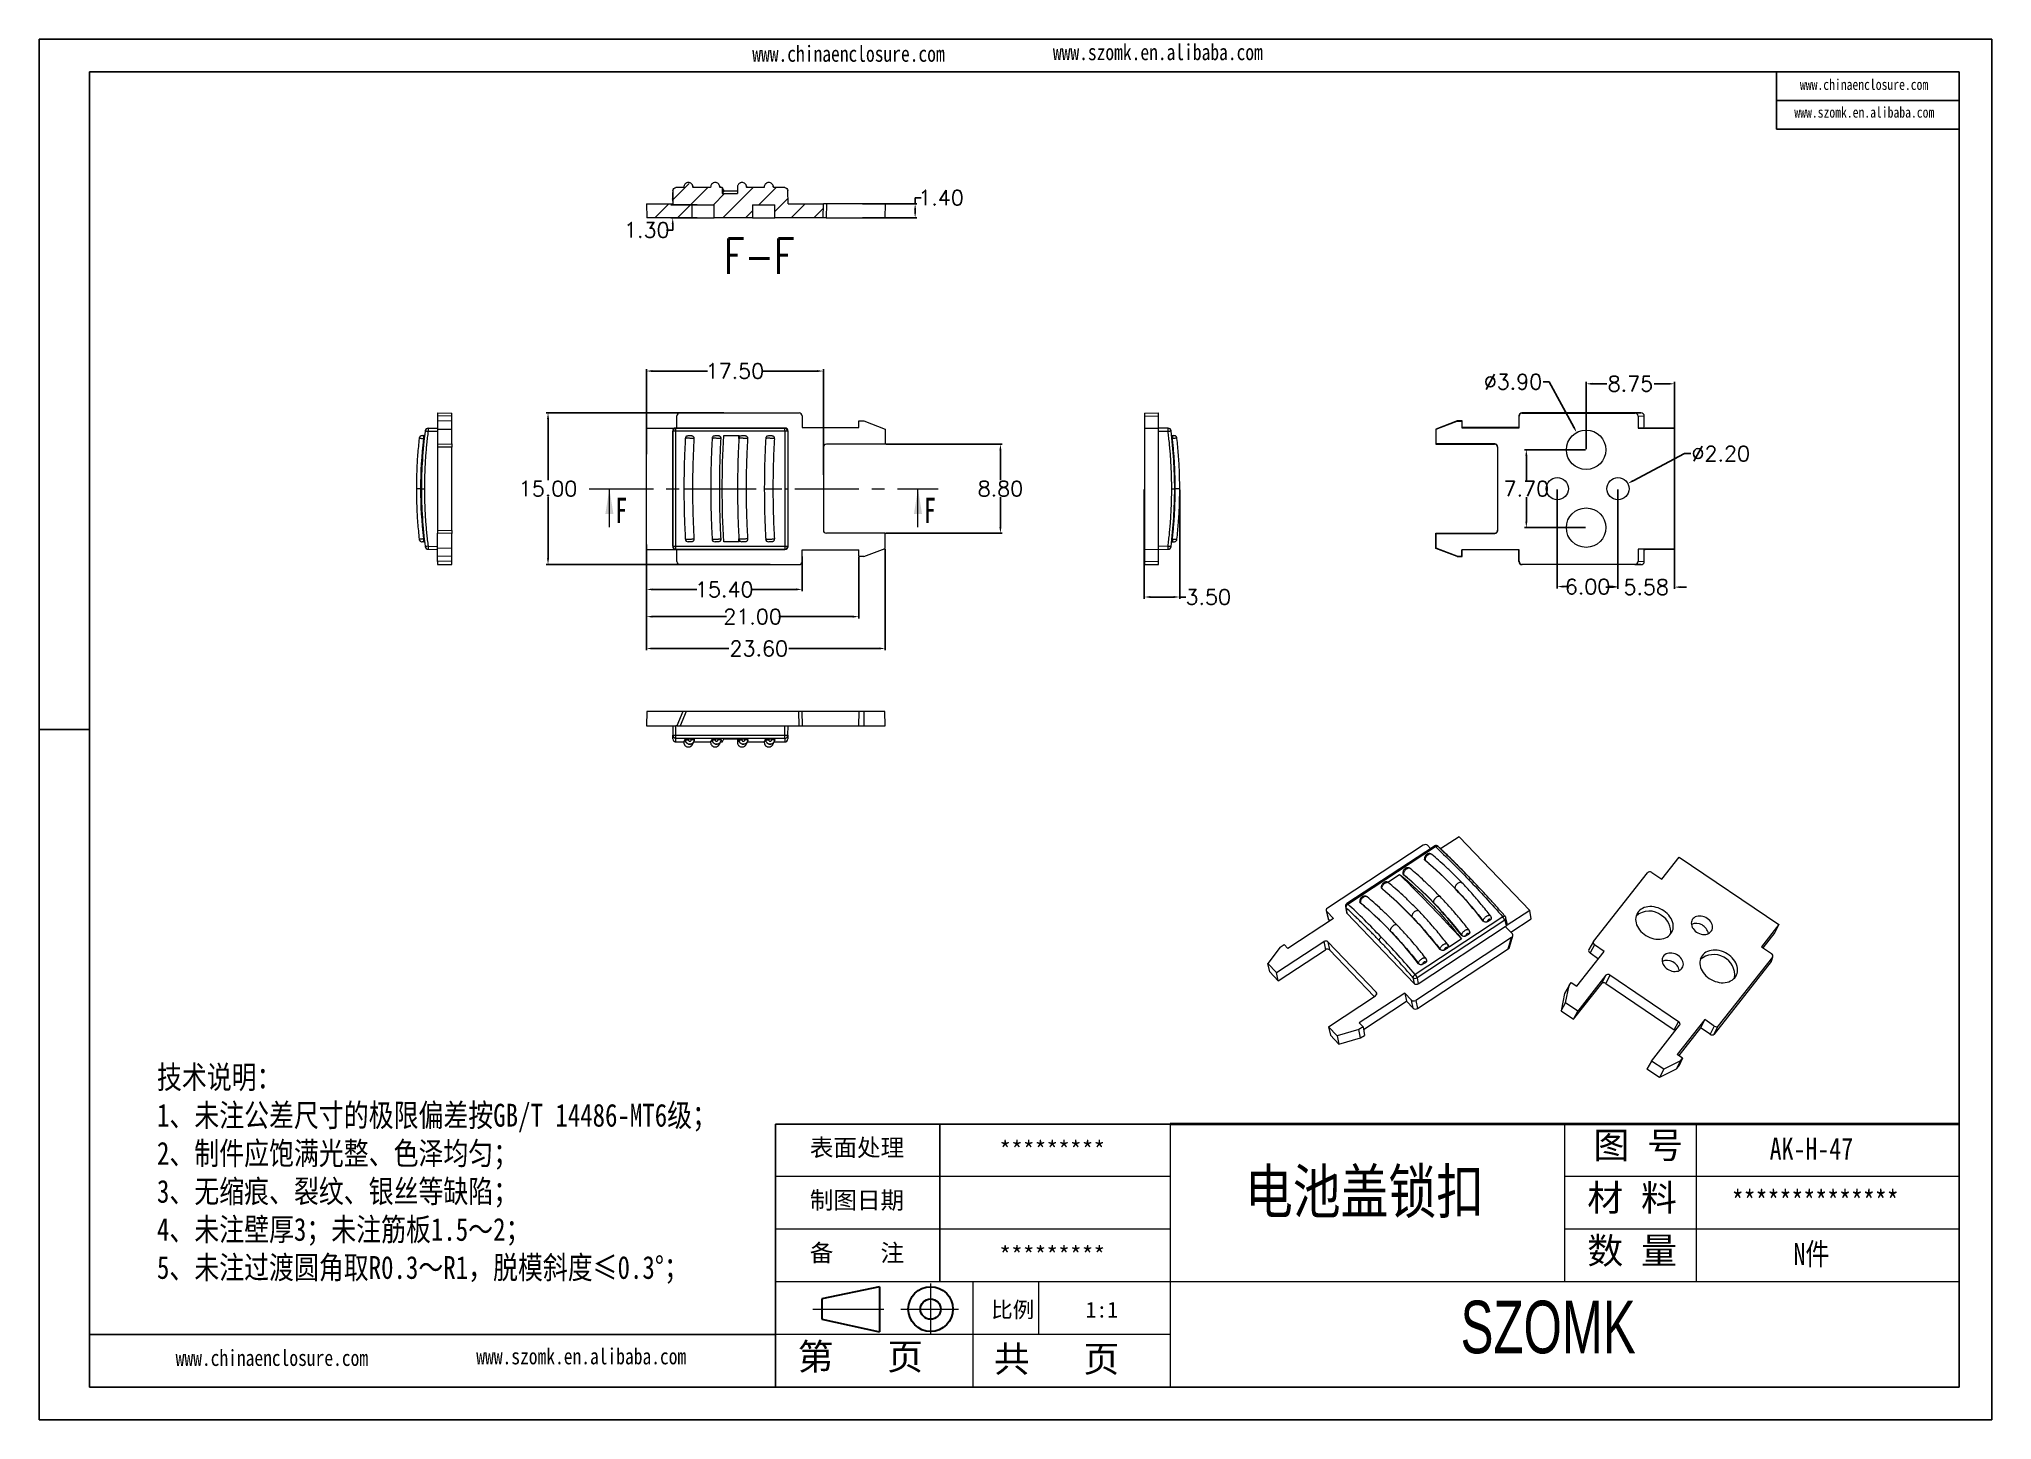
# Model space of a CAD drawing. Header units: inches. Extents: x 1474 to 3696, y 573 to 1061.
# Drawn here: x 3503.1 to 3696.2, y 573 to 709.5 of the extents above; entities that cross this region are included whole.
import ezdxf

# ---------------------------------------------------------------- set-up
doc = ezdxf.new("R2010")
doc.units = ezdxf.units.IN
doc.linetypes.add('CENTER', pattern=[10.16, 6.35, -1.27, 1.27, -1.27])
doc.linetypes.add('CENTER2', pattern=[28.575, 19.05, -3.175, 3.175, -3.175])
doc.layers.add('文字', color=81, linetype='Continuous')
for name, color, linetype, lineweight in [('粗实线', 7, 'Continuous', 30), ('细实线', 3, 'Continuous', 9), ('细点划线', 2, 'CENTER2', 9)]:
    doc.layers.add(name, color=color, linetype=linetype, lineweight=lineweight)
doc.styles.add('SLDTEXTSTYLE3', font='TXT', dxfattribs={"width": 0.75, "bigfont": 'bigfont'})
doc.styles.add('SLDTEXTSTYLE6', font='TXT', dxfattribs={"width": 0.7})
doc.styles.get("Standard").update_dxf_attribs({"font": 'txt', "bigfont": 'gbcbig.shx'})
doc.styles.add('宋体', font='', dxfattribs={"width": 0.8, "height": 3.5})
doc.styles.add('长仿宋', font='', dxfattribs={"width": 0.7, "height": 4})
doc.styles.get('宋体').set_extended_font_data('SimSun')
doc.styles.get('长仿宋').set_extended_font_data('SimSun')
doc.dimstyles.new('2', dxfattribs={"dimtxt": 1.5, "dimasz": 0.6, "dimexe": 0.18, "dimexo": 0.0625, "dimgap": 0.09, "dimtad": 0, "dimtih": 1, "dimtoh": 1, "dimzin": 0, "dimdsep": 46, "dimtxsty": 'Standard', "dimcen": 0, "dimadec": 0, "dimazin": 2, "dimtfac": 1, "dimtofl": 0, "dimtmove": 0, "dimatfit": 3, "dimfxl": 0, "dimtolj": 1, "dimtzin": 0, "dimarcsym": 0})

msp = doc.modelspace()

# ---------------------------------------------------------------- texts
at = {"color": 0, "linetype": 'Continuous', "lineweight": 0, "insert": (3574.297, 689.775), "char_height": 3.5, "attachment_point": 2, "style": 'SLDTEXTSTYLE3'}
msp.add_mtext('{\\Ftxt,bigfont|c134;F-F}', dxfattribs=at)
at = {"color": 7, "linetype": 'Continuous', "char_height": 2.5, "attachment_point": 1, "style": 'SLDTEXTSTYLE6'}
for insert in [(3560.06, 664.133), (3590.57, 664.133)]:
    msp.add_mtext('F', dxfattribs=dict(at, insert=insert))
at = {"char_height": 1.71046, "width": 972.13822, "attachment_point": 1}
for s, insert in [('{\\fSimHei|b0|i0|c134|p49;表面处理}', (3579.294, 600.737)), ('{\\fSimHei|b0|i0|c134|p49;*********}', (3598.028, 600.517)), ('{\\fSimHei|b0|i0|c134|p49;制图日期}', (3579.294, 595.536)), ('{\\fSimHei|b0|i0|c134|p49;备    注}', (3579.294, 590.335)), ('{\\fSimHei|b0|i0|c134|p49;*********}', (3598.028, 590.115))]:
    msp.add_mtext(s, dxfattribs=dict(at, insert=insert))
at = {"layer": '文字', "color": 0, "attachment_point": 1, "style": '宋体'}
for s, insert, char_height, width in [('www.chinaenclosure.com', (3573.605, 708.829), 1.58921, 27.92094), ('www.szomk.en.alibaba.com', (3603.33, 708.987), 1.58921, 27.92094), ('www.chinaenclosure.com', (3677.193, 705.519), 1.05947, 18.61396), ('www.szomk.en.alibaba.com', (3676.639, 702.775), 1.05947, 18.61396), ('{\\H1.111x;技术说明：\\P1、未注公差尺寸的极限偏差按GB/T 14486-MT6级；\\P2、制件应饱满光整、色泽均匀；\\P3、无缩痕、裂纹、银丝等缺陷；\\P4、未注壁厚3；未注筋板1.5～2；\\P5、未注过渡圆角取R0.3～R1，脱模斜度≤0.3%%D；}', (3514.745, 607.976), 2.03166, 74.00001), ('{\\H1.111x;AK-H-47}', (3674.198, 600.854), 1.9504, 22.54878), ('电池盖锁扣', (3622.318, 597.723), 4.3342, 55.41138), ('{\\H1.111x;**************}', (3670.446, 595.653), 1.9504, 22.54878), ('{\\H1.111x;N件}', (3676.557, 590.452), 1.9504, 22.54878), ('www.chinaenclosure.com', (3516.593, 579.886), 1.58921, 27.92094), ('www.szomk.en.alibaba.com', (3546.318, 580.044), 1.58921, 27.92094)]:
    msp.add_mtext(s, dxfattribs=dict(at, insert=insert, char_height=char_height, width=width))
at = {"layer": '粗实线', "insert": (3643.642, 584.747), "char_height": 5.20106, "width": 58.32473, "attachment_point": 1, "style": '长仿宋'}
msp.add_mtext('{\\fSTXinwei|b0|i0|c134|p2;SZOMK}', dxfattribs=at)
at = {"layer": '细实线', "color": 7, "attachment_point": 1}
for s, insert, char_height, width in [('{\\fSimSun|b0|i0|c134|p54;图 号}', (3656.778, 601.423), 2.60053, 13.00265), ('{\\fSimSun|b0|i0|c134|p54;材 料   }', (3656.161, 596.222), 2.60053, 13.00265), ('{\\fSimSun|b0|i0|c134|p54;数 量}', (3656.174, 590.995), 2.60053, 11.74952), ('{\\fSimSun|b0|i0|c134|p54;比例}', (3597.226, 584.64), 1.56032, 6.84931), ('{\\fSimSun|b0|i0|c134|p54;1:1}', (3606.572, 584.64), 1.56032, 6.84931), ('{\\fSimSun|b0|i0|c134|p54;第   页}', (3578.09, 580.514), 2.60053, 19.50397), ('{\\fSimSun|b0|i0|c134|p54; 共   页}', (3595.724, 580.294), 2.60053, 19.50397)]:
    msp.add_mtext(s, dxfattribs=dict(at, insert=insert, char_height=char_height, width=width))

# ---------------------------------------------------------------- blocks, each defined once
blk = doc.blocks.new('*D171')
at = {"color": 0, "lineweight": -2, "transparency": 16777216}
for p, q in [((3563.14, 658.96), (3563.14, 649.05)), ((3586.74, 659.06), (3586.74, 649.05)), ((3563.74, 649.23), (3571.28, 649.23)), ((3586.14, 649.23), (3577.21, 649.23))]:
    blk.add_line(p, q, dxfattribs=at)
at = {"color": 0, "transparency": 16777216}
for points in [[(3563.74, 649.33), (3563.74, 649.13), (3563.14, 649.23)], [(3586.14, 649.33), (3586.14, 649.13), (3586.74, 649.23)]]:
    blk.add_solid(points, dxfattribs=at)
at = {"layer": 'Defpoints', "color": 0, "transparency": 16777216}
for p in [(3563.14, 659.03), (3586.74, 659.13), (3586.74, 649.23)]:
    blk.add_point(p, dxfattribs=at)
at = {"color": 0, "transparency": 16777216, "insert": (3574.25, 649.23), "char_height": 1.5, "attachment_point": 5}
blk.add_mtext('\\A1;23.60', dxfattribs=at)
blk = doc.blocks.new('*D172')
at = {"color": 0, "lineweight": -2, "transparency": 16777216}
for p, q in [((3570.81, 672.53), (3553.23, 672.53)), ((3553.41, 671.93), (3553.41, 665.87)), ((3553.41, 658.13), (3553.41, 664.19)), ((3575.38, 657.53), (3553.23, 657.53))]:
    blk.add_line(p, q, dxfattribs=at)
at = {"color": 0, "transparency": 16777216}
for points in [[(3553.31, 671.93), (3553.51, 671.93), (3553.41, 672.53)], [(3553.31, 658.13), (3553.51, 658.13), (3553.41, 657.53)]]:
    blk.add_solid(points, dxfattribs=at)
at = {"layer": 'Defpoints', "color": 0, "transparency": 16777216}
for p in [(3553.41, 672.53), (3570.87, 672.53), (3575.45, 657.53)]:
    blk.add_point(p, dxfattribs=at)
at = {"color": 0, "transparency": 16777216, "insert": (3553.41, 665.03), "char_height": 1.5, "attachment_point": 5}
blk.add_mtext('\\A1;15.00', dxfattribs=at)
blk = doc.blocks.new('*D173')
at = {"color": 0, "lineweight": -2, "transparency": 16777216}
for p, q in [((3563.14, 659.5), (3563.14, 654.89)), ((3578.54, 658.34), (3578.54, 654.89)), ((3563.74, 655.07), (3568.12, 655.07)), ((3577.94, 655.07), (3573.55, 655.07))]:
    blk.add_line(p, q, dxfattribs=at)
at = {"color": 0, "transparency": 16777216}
for points in [[(3563.74, 655.17), (3563.74, 654.97), (3563.14, 655.07)], [(3577.94, 655.17), (3577.94, 654.97), (3578.54, 655.07)]]:
    blk.add_solid(points, dxfattribs=at)
at = {"layer": 'Defpoints', "color": 0, "transparency": 16777216}
for p in [(3563.14, 659.57), (3578.54, 658.4), (3578.54, 655.07)]:
    blk.add_point(p, dxfattribs=at)
at = {"color": 0, "transparency": 16777216, "insert": (3570.84, 655.07), "char_height": 1.5, "attachment_point": 5}
blk.add_mtext('\\A1;15.40', dxfattribs=at)
blk = doc.blocks.new('*D174')
at = {"color": 0, "lineweight": -2, "transparency": 16777216}
for p, q in [((3563.14, 659.5), (3563.14, 652.2)), ((3584.14, 658.26), (3584.14, 652.2)), ((3563.74, 652.38), (3571.05, 652.38)), ((3583.54, 652.38), (3576.23, 652.38))]:
    blk.add_line(p, q, dxfattribs=at)
at = {"color": 0, "transparency": 16777216}
for points in [[(3563.74, 652.48), (3563.74, 652.28), (3563.14, 652.38)], [(3583.54, 652.48), (3583.54, 652.28), (3584.14, 652.38)]]:
    blk.add_solid(points, dxfattribs=at)
at = {"layer": 'Defpoints', "color": 0, "transparency": 16777216}
for p in [(3563.14, 659.57), (3584.14, 658.33), (3563.14, 652.38)]:
    blk.add_point(p, dxfattribs=at)
at = {"color": 0, "transparency": 16777216, "insert": (3573.64, 652.38), "char_height": 1.5, "attachment_point": 5}
blk.add_mtext('\\A1;21.00', dxfattribs=at)
blk = doc.blocks.new('*D175')
at = {"color": 0, "lineweight": -2, "transparency": 16777216}
for p, q in [((3563.14, 668.44), (3563.14, 676.84)), ((3563.74, 676.66), (3569.17, 676.66)), ((3580.04, 676.66), (3574.6, 676.66)), ((3580.64, 666.39), (3580.64, 676.84))]:
    blk.add_line(p, q, dxfattribs=at)
at = {"color": 0, "transparency": 16777216}
for points in [[(3563.74, 676.76), (3563.74, 676.56), (3563.14, 676.66)], [(3580.04, 676.76), (3580.04, 676.56), (3580.64, 676.66)]]:
    blk.add_solid(points, dxfattribs=at)
at = {"layer": 'Defpoints', "color": 0, "transparency": 16777216}
for p in [(3563.14, 676.66), (3563.14, 668.37), (3580.64, 666.33)]:
    blk.add_point(p, dxfattribs=at)
at = {"color": 0, "transparency": 16777216, "insert": (3571.89, 676.66), "char_height": 1.5, "attachment_point": 5}
blk.add_mtext('\\A1;17.50', dxfattribs=at)
blk = doc.blocks.new('*D176')
at = {"color": 0, "lineweight": -2, "transparency": 16777216}
for p, q in [((3586.8, 669.43), (3598.32, 669.43)), ((3598.14, 668.83), (3598.14, 665.87)), ((3598.14, 661.23), (3598.14, 664.19)), ((3586.8, 660.63), (3598.32, 660.63))]:
    blk.add_line(p, q, dxfattribs=at)
at = {"color": 0, "transparency": 16777216}
for points in [[(3598.04, 668.83), (3598.24, 668.83), (3598.14, 669.43)], [(3598.04, 661.23), (3598.24, 661.23), (3598.14, 660.63)]]:
    blk.add_solid(points, dxfattribs=at)
at = {"layer": 'Defpoints', "color": 0, "transparency": 16777216}
for p in [(3586.74, 669.43), (3586.74, 660.63), (3598.14, 660.63)]:
    blk.add_point(p, dxfattribs=at)
at = {"color": 0, "transparency": 16777216, "insert": (3598.14, 665.03), "char_height": 1.5, "attachment_point": 5}
blk.add_mtext('\\A1;8.80', dxfattribs=at)
blk = doc.blocks.new('*D177')
at = {"color": 0, "lineweight": -2, "transparency": 16777216}
for p, q in [((3651.79, 675.6), (3652.39, 675.6)), ((3652.39, 675.6), (3654.83, 671.11))]:
    blk.add_line(p, q, dxfattribs=at)
at = {"color": 0, "transparency": 16777216}
blk.add_solid([(3654.92, 671.16), (3654.74, 671.07), (3655.12, 670.59)], dxfattribs=at)
at = {"layer": 'Defpoints', "color": 0, "transparency": 16777216}
for p in [(3655.12, 670.59), (3656.98, 667.16)]:
    blk.add_point(p, dxfattribs=at)
at = {"color": 0, "transparency": 16777216, "insert": (3648.82, 675.6), "char_height": 1.5, "attachment_point": 5}
blk.add_mtext('\\A1;∅3.90', dxfattribs=at)
blk = doc.blocks.new('*D178')
at = {"color": 0, "lineweight": -2, "transparency": 16777216}
for p, q in [((3665.79, 668.5), (3660.7, 665.82)), ((3666.39, 668.5), (3665.79, 668.5))]:
    blk.add_line(p, q, dxfattribs=at)
at = {"color": 0, "transparency": 16777216}
blk.add_solid([(3660.66, 665.91), (3660.75, 665.73), (3660.17, 665.54)], dxfattribs=at)
at = {"layer": 'Defpoints', "color": 0, "transparency": 16777216}
for p in [(3658.23, 664.51), (3660.17, 665.54)]:
    blk.add_point(p, dxfattribs=at)
at = {"color": 0, "transparency": 16777216, "insert": (3669.36, 668.5), "char_height": 1.5, "attachment_point": 5}
blk.add_mtext('\\A1;∅2.20', dxfattribs=at)
blk = doc.blocks.new('*D179')
at = {"color": 0, "lineweight": -2, "transparency": 16777216}
for p, q in [((3655.99, 668.88), (3649.96, 668.88)), ((3650.14, 668.28), (3650.14, 665.87)), ((3650.14, 661.78), (3650.14, 664.19)), ((3655.99, 661.18), (3649.96, 661.18))]:
    blk.add_line(p, q, dxfattribs=at)
at = {"color": 0, "transparency": 16777216}
for points in [[(3650.04, 668.28), (3650.24, 668.28), (3650.14, 668.88)], [(3650.04, 661.78), (3650.24, 661.78), (3650.14, 661.18)]]:
    blk.add_solid(points, dxfattribs=at)
at = {"layer": 'Defpoints', "color": 0, "transparency": 16777216}
for p in [(3656.05, 668.88), (3650.14, 661.18), (3656.05, 661.18)]:
    blk.add_point(p, dxfattribs=at)
at = {"color": 0, "transparency": 16777216, "insert": (3650.14, 665.03), "char_height": 1.5, "attachment_point": 5}
blk.add_mtext('\\A1;7.70', dxfattribs=at)
blk = doc.blocks.new('*D180')
at = {"color": 0, "lineweight": -2, "transparency": 16777216}
for p, q in [((3653.2, 664.96), (3653.2, 655.17)), ((3659.2, 664.96), (3659.2, 655.17)), ((3653.8, 655.35), (3654.11, 655.35)), ((3658.6, 655.35), (3658.29, 655.35))]:
    blk.add_line(p, q, dxfattribs=at)
at = {"color": 0, "transparency": 16777216}
for points in [[(3653.8, 655.45), (3653.8, 655.25), (3653.2, 655.35)], [(3658.6, 655.45), (3658.6, 655.25), (3659.2, 655.35)]]:
    blk.add_solid(points, dxfattribs=at)
at = {"layer": 'Defpoints', "color": 0, "transparency": 16777216}
for p in [(3653.2, 665.03), (3659.2, 665.03), (3659.2, 655.35)]:
    blk.add_point(p, dxfattribs=at)
at = {"color": 0, "transparency": 16777216, "insert": (3656.2, 655.35), "char_height": 1.5, "attachment_point": 5}
blk.add_mtext('\\A1;6.00', dxfattribs=at)
blk = doc.blocks.new('*D181')
at = {"color": 0, "lineweight": -2, "transparency": 16777216}
for p, q in [((3659.2, 664.96), (3659.2, 655.12)), ((3664.78, 661.5), (3664.78, 655.12)), ((3658.6, 655.3), (3658, 655.3)), ((3665.38, 655.3), (3665.98, 655.3))]:
    blk.add_line(p, q, dxfattribs=at)
at = {"color": 0, "transparency": 16777216}
for points in [[(3658.6, 655.4), (3658.6, 655.2), (3659.2, 655.3)], [(3665.38, 655.4), (3665.38, 655.2), (3664.78, 655.3)]]:
    blk.add_solid(points, dxfattribs=at)
at = {"layer": 'Defpoints', "color": 0, "transparency": 16777216}
for p in [(3659.2, 665.03), (3664.78, 661.56), (3659.2, 655.3)]:
    blk.add_point(p, dxfattribs=at)
at = {"color": 0, "transparency": 16777216, "insert": (3661.99, 655.3), "char_height": 1.5, "attachment_point": 5}
blk.add_mtext('\\A1;5.58', dxfattribs=at)
blk = doc.blocks.new('*D182')
at = {"color": 0, "lineweight": -2, "transparency": 16777216}
for p, q in [((3656.05, 668.94), (3656.05, 675.58)), ((3656.65, 675.4), (3658.09, 675.4)), ((3664.2, 675.4), (3662.77, 675.4)), ((3664.8, 669.95), (3664.8, 675.58))]:
    blk.add_line(p, q, dxfattribs=at)
at = {"color": 0, "transparency": 16777216}
for points in [[(3656.65, 675.5), (3656.65, 675.3), (3656.05, 675.4)], [(3664.2, 675.5), (3664.2, 675.3), (3664.8, 675.4)]]:
    blk.add_solid(points, dxfattribs=at)
at = {"layer": 'Defpoints', "color": 0, "transparency": 16777216}
for p in [(3656.05, 675.4), (3656.05, 668.88), (3664.8, 669.89)]:
    blk.add_point(p, dxfattribs=at)
at = {"color": 0, "transparency": 16777216, "insert": (3660.43, 675.4), "char_height": 1.5, "attachment_point": 5}
blk.add_mtext('\\A1;8.75', dxfattribs=at)
blk = doc.blocks.new('*D183')
at = {"color": 0, "lineweight": -2, "transparency": 16777216}
for p, q in [((3612.37, 664.96), (3612.37, 654.14)), ((3615.87, 664.92), (3615.87, 654.14)), ((3612.97, 654.32), (3615.27, 654.32)), ((3615.87, 654.32), (3616.47, 654.32))]:
    blk.add_line(p, q, dxfattribs=at)
at = {"color": 0, "transparency": 16777216}
for points in [[(3612.97, 654.42), (3612.97, 654.22), (3612.37, 654.32)], [(3615.27, 654.42), (3615.27, 654.22), (3615.87, 654.32)]]:
    blk.add_solid(points, dxfattribs=at)
at = {"layer": 'Defpoints', "color": 0, "transparency": 16777216}
for p in [(3612.37, 665.03), (3615.87, 664.99), (3615.87, 654.32)]:
    blk.add_point(p, dxfattribs=at)
at = {"color": 0, "transparency": 16777216, "insert": (3618.69, 654.32), "char_height": 1.5, "attachment_point": 5}
blk.add_mtext('\\A1;3.50', dxfattribs=at)
blk = doc.blocks.new('*D184')
at = {"color": 0, "lineweight": -2, "transparency": 16777216}
for p, q in [((3584.52, 693.2), (3589.89, 693.2)), ((3589.71, 693.2), (3589.71, 693.8)), ((3589.71, 693.8), (3590.31, 693.8)), ((3584.52, 691.8), (3589.89, 691.8)), ((3589.71, 692.4), (3589.71, 692.6))]:
    blk.add_line(p, q, dxfattribs=at)
at = {"color": 0, "transparency": 16777216}
for points in [[(3589.61, 692.6), (3589.81, 692.6), (3589.71, 693.2)], [(3589.61, 692.4), (3589.81, 692.4), (3589.71, 691.8)]]:
    blk.add_solid(points, dxfattribs=at)
at = {"layer": 'Defpoints', "color": 0, "transparency": 16777216}
for p in [(3584.46, 693.2), (3589.71, 693.2), (3584.46, 691.8)]:
    blk.add_point(p, dxfattribs=at)
at = {"color": 0, "transparency": 16777216, "insert": (3592.27, 693.8), "char_height": 1.5, "attachment_point": 5}
blk.add_mtext('\\A1;1.40', dxfattribs=at)
blk = doc.blocks.new('*D185')
at = {"color": 0, "lineweight": -2, "transparency": 16777216}
for p, q in [((3565.74, 693.7), (3565.74, 694.3)), ((3568.16, 693.1), (3565.56, 693.1)), ((3568.16, 691.8), (3565.56, 691.8)), ((3565.74, 690.6), (3565.14, 690.6)), ((3565.74, 691.2), (3565.74, 690.6))]:
    blk.add_line(p, q, dxfattribs=at)
at = {"color": 0, "transparency": 16777216}
for points in [[(3565.64, 693.7), (3565.84, 693.7), (3565.74, 693.1)], [(3565.64, 691.2), (3565.84, 691.2), (3565.74, 691.8)]]:
    blk.add_solid(points, dxfattribs=at)
at = {"layer": 'Defpoints', "color": 0, "transparency": 16777216}
for p in [(3565.74, 691.8), (3568.22, 693.1), (3568.22, 691.8)]:
    blk.add_point(p, dxfattribs=at)
at = {"color": 0, "transparency": 16777216, "insert": (3563.18, 690.6), "char_height": 1.5, "attachment_point": 5}
blk.add_mtext('\\A1;1.30', dxfattribs=at)

# ---------------------------------------------------------------- dimensions: what is measured, and where the dimension line sits
for base, p1, p2, picture, middle in [((3565.74, 691.801), (3568.219, 693.101), (3568.219, 691.801), '*D185', (3563.175, 690.601)), ((3589.707, 693.201), (3584.46, 691.801), (3584.46, 693.201), '*D184', (3592.272, 693.801)), ((3553.408, 672.526), (3575.446, 657.526), (3570.871, 672.526), '*D172', (3553.408, 665.026)), ((3598.14, 660.626), (3586.739, 669.426), (3586.739, 660.626), '*D176', (3598.14, 665.026)), ((3650.142, 661.176), (3656.051, 668.876), (3656.051, 661.176), '*D179', (3650.142, 665.026))]:
    dim = msp.add_linear_dim(base=base, p1=p1, p2=p2, angle=90, dimstyle='2')
    dim.commit()
    dim.dimension.update_dxf_attribs({"geometry": picture, "text_midpoint": middle})
for base, p1, p2, picture, middle in [((3563.139, 676.661), (3580.639, 666.332), (3563.139, 668.374), '*D175', (3571.889, 676.661)), ((3656.051, 675.396), (3664.801, 669.886), (3656.051, 668.876), '*D182', (3660.426, 675.396)), ((3615.872, 654.321), (3612.372, 665.026), (3615.872, 664.987), '*D183', (3618.687, 654.321)), ((3659.201, 655.355), (3653.201, 665.026), (3659.201, 665.026), '*D180', (3656.201, 655.355)), ((3659.2006, 655.2957), (3664.7762, 661.5584), (3659.2006, 665.0255), '*D181', (3661.9884, 655.2957)), ((3578.539, 655.073), (3563.139, 659.566), (3578.539, 658.4), '*D173', (3570.839, 655.073)), ((3563.139, 652.377), (3584.139, 658.326), (3563.139, 659.566), '*D174', (3573.639, 652.377))]:
    dim = msp.add_linear_dim(base=base, p1=p1, p2=p2, dimstyle='2')
    dim.commit()
    dim.dimension.update_dxf_attribs({"geometry": picture, "text_midpoint": middle})
for p1, p2, picture, middle in [((3656.983, 667.163), (3655.118, 670.588), '*D177', (3648.824, 675.6)), ((3658.227, 664.513), (3660.174, 665.538), '*D178', (3669.357, 668.499))]:
    dim = msp.add_diameter_dim_2p(p1=p1, p2=p2, dimstyle='2')
    dim.commit()
    dim.dimension.update_dxf_attribs({"geometry": picture, "text_midpoint": middle, "dimtype": 163})
dim = msp.add_linear_dim(base=(3586.739, 649.225), p1=(3563.139, 659.026), p2=(3586.739, 659.126), dimstyle='2')
dim.commit()
dim.dimension.update_dxf_attribs({"geometry": '*D171', "text_midpoint": (3574.249, 649.225), "dimtype": 160})

# ---------------------------------------------------------------- hatches: boundary and pattern name
at = {"linetype": 'Continuous', "lineweight": 0}
h = msp.add_hatch(dxfattribs=at)
h.set_pattern_fill('ANSI31', color=4, scale=0.5, style=0)
h.set_pattern_definition([(45, (-22.9487, -23.6822), (-1.122532, 1.122532), [])])
edge = h.paths.add_edge_path(flags=0)
edge.add_line((3575.689, 694.801), (3575.689, 694.851))
edge.add_spline(control_points=[(3575.689, 694.851), (3575.688, 695.315), (3574.79, 695.318), (3574.789, 694.851)], knot_values=[0, 0, 0, 0, 1, 1, 1, 1], weights=[1, 1, 1, 1], degree=3, periodic=0)
edge.add_line((3574.789, 694.851), (3574.789, 694.801))
edge.add_line((3574.789, 694.801), (3573.039, 694.801))
edge.add_line((3573.039, 694.801), (3573.039, 694.851))
edge.add_spline(control_points=[(3573.039, 694.851), (3573.038, 695.315), (3572.14, 695.318), (3572.139, 694.851)], knot_values=[0, 0, 0, 0, 1, 1, 1, 1], weights=[1, 1, 1, 1], degree=3, periodic=0)
edge.add_line((3572.139, 694.851), (3572.139, 694.201))
edge.add_line((3572.139, 694.201), (3570.639, 694.201))
edge.add_line((3570.639, 694.201), (3570.639, 694.801))
edge.add_line((3570.639, 694.801), (3570.389, 694.801))
edge.add_line((3570.389, 694.801), (3570.389, 694.851))
edge.add_spline(control_points=[(3570.389, 694.851), (3570.388, 695.315), (3569.49, 695.318), (3569.489, 694.851)], knot_values=[0, 0, 0, 0, 1, 1, 1, 1], weights=[1, 1, 1, 1], degree=3, periodic=0)
edge.add_line((3569.489, 694.851), (3569.489, 694.801))
edge.add_line((3569.489, 694.801), (3567.739, 694.801))
edge.add_line((3567.739, 694.801), (3567.739, 694.851))
edge.add_spline(control_points=[(3567.739, 694.851), (3567.738, 695.315), (3566.84, 695.318), (3566.839, 694.851)], knot_values=[0, 0, 0, 0, 1, 1, 1, 1], weights=[1, 1, 1, 1], degree=3, periodic=0)
edge.add_line((3566.839, 694.851), (3566.839, 694.801))
edge.add_line((3566.839, 694.801), (3566.062, 694.801))
edge.add_spline(control_points=[(3566.062, 694.801), (3565.889, 694.801), (3565.765, 694.679), (3565.762, 694.506)], knot_values=[0.0708622, 0.0708622, 0.0708622, 0.0708622, 0.9292247, 0.9292247, 0.9292247, 0.9292247], weights=[1.1673377, 0.9441982, 0.9442208, 1.1674055], degree=3, periodic=0)
edge.add_line((3565.762, 694.506), (3565.739, 693.201))
edge.add_line((3565.739, 693.201), (3563.139, 693.201))
edge.add_line((3563.139, 693.201), (3563.164, 691.801))
edge.add_line((3563.164, 691.801), (3567.639, 691.801))
edge.add_line((3567.639, 691.801), (3567.639, 693.101))
edge.add_line((3567.639, 693.101), (3569.839, 693.101))
edge.add_line((3569.839, 693.101), (3569.839, 691.801))
edge.add_line((3569.839, 691.801), (3573.639, 691.801))
edge.add_line((3573.639, 691.801), (3573.639, 693.101))
edge.add_line((3573.639, 693.101), (3575.839, 693.101))
edge.add_line((3575.839, 693.101), (3575.839, 691.801))
edge.add_line((3575.839, 691.801), (3580.615, 691.801))
edge.add_line((3580.615, 691.801), (3580.639, 693.201))
edge.add_line((3580.639, 693.201), (3577.139, 693.201))
edge.add_line((3577.139, 693.201), (3577.116, 694.506))
edge.add_spline(control_points=[(3577.116, 694.506), (3577.113, 694.679), (3576.99, 694.801), (3576.816, 694.801)], knot_values=[0.070775, 0.070775, 0.070775, 0.070775, 0.9291378, 0.9291378, 0.9291378, 0.9291378], weights=[1.1674057, 0.9442208, 0.9441981, 1.1673377], degree=3, periodic=0)
edge.add_line((3576.816, 694.801), (3575.689, 694.801))

# ---------------------------------------------------------------- linework, layer by layer
for p, q in [((3503.087, 709.484), (3696.177, 709.484)), ((3503.087, 709.484), (3503.087, 572.957)), ((3696.177, 709.484), (3696.177, 572.957)), ((3508.084, 706.234), (3692.926, 706.234)), ((3508.084, 706.234), (3508.084, 576.207)), ((3674.867, 706.234), (3674.867, 700.59)), ((3692.926, 706.234), (3692.926, 576.207)), ((3674.867, 703.412), (3692.926, 703.412)), ((3674.867, 700.59), (3692.926, 700.59)), ((3508.084, 641.221), (3503.087, 641.221)), ((3503.087, 636.164), (3503.087, 572.957)), ((3614.91, 602.213), (3575.902, 602.213)), ((3575.902, 576.207), (3575.902, 602.213)), ((3592.155, 586.609), (3592.155, 602.213)), ((3575.902, 581.408), (3508.084, 581.408)), ((3508.084, 576.207), (3692.926, 576.207)), ((3503.087, 572.957), (3696.177, 572.957)), ((3503.087, 572.957), (3592.48, 572.957))]:
    msp.add_line(p, q)
at = {"color": 7, "linetype": 'Continuous', "lineweight": 15}
for p, q in [((3563.139, 693.201), (3563.164, 691.801)), ((3563.139, 693.201), (3565.739, 693.201)), ((3565.762, 694.506), (3565.739, 693.201)), ((3566.839, 694.801), (3566.062, 694.801)), ((3566.839, 694.851), (3566.839, 694.801)), ((3567.739, 694.851), (3567.739, 694.801)), ((3569.489, 694.801), (3567.739, 694.801)), ((3567.811, 694.801), (3567.748, 694.877)), ((3569.489, 694.851), (3569.489, 694.801)), ((3570.389, 694.851), (3570.389, 694.801)), ((3570.639, 694.801), (3570.389, 694.801)), ((3570.461, 694.801), (3570.398, 694.877)), ((3570.639, 694.801), (3570.639, 694.201)), ((3570.639, 694.201), (3572.139, 694.201)), ((3570.791, 694.493), (3572.139, 694.493)), ((3572.139, 694.851), (3572.139, 694.201)), ((3573.039, 694.851), (3573.039, 694.801)), ((3574.789, 694.801), (3573.039, 694.801)), ((3573.111, 694.801), (3573.048, 694.877)), ((3574.789, 694.851), (3574.789, 694.801)), ((3575.689, 694.851), (3575.689, 694.801)), ((3576.816, 694.801), (3575.689, 694.801)), ((3575.761, 694.801), (3575.698, 694.877)), ((3577.139, 693.201), (3577.116, 694.506)), ((3577.139, 693.201), (3580.639, 693.201)), ((3580.615, 691.801), (3580.639, 693.201)), ((3580.939, 693.201), (3580.639, 693.201)), ((3580.939, 693.201), (3580.915, 691.801)), ((3586.739, 693.201), (3580.939, 693.201)), ((3586.739, 693.201), (3586.715, 691.801)), ((3567.639, 691.801), (3563.164, 691.801)), ((3567.639, 693.101), (3569.839, 693.101)), ((3567.639, 693.101), (3567.639, 691.801)), ((3567.639, 691.801), (3569.839, 691.801)), ((3569.839, 691.801), (3569.839, 693.101)), ((3573.639, 691.801), (3569.839, 691.801)), ((3573.639, 693.101), (3575.839, 693.101)), ((3573.639, 693.101), (3573.639, 691.801)), ((3573.639, 691.801), (3575.839, 691.801)), ((3575.839, 691.801), (3575.839, 693.101)), ((3580.615, 691.801), (3575.839, 691.801)), ((3580.915, 691.801), (3580.615, 691.801)), ((3580.915, 691.801), (3586.715, 691.801)), ((3542.494, 672.526), (3543.894, 672.501)), ((3542.494, 672.526), (3542.494, 672.226)), ((3543.894, 672.201), (3542.494, 672.226)), ((3542.494, 672.226), (3542.494, 671.726)), ((3543.894, 672.201), (3543.894, 672.501)), ((3543.894, 671.701), (3543.894, 672.201)), ((3566.139, 671.026), (3566.139, 672.228)), ((3566.463, 672.526), (3578.239, 672.526)), ((3578.539, 672.226), (3578.539, 671.076)), ((3612.372, 672.501), (3613.772, 672.526)), ((3612.372, 672.501), (3612.372, 672.203)), ((3612.372, 672.203), (3613.772, 672.228)), ((3612.372, 672.203), (3612.372, 671.001)), ((3613.772, 672.228), (3613.772, 672.526)), ((3613.772, 671.026), (3613.772, 672.228)), ((3649.401, 672.226), (3649.401, 671.076)), ((3649.425, 672.201), (3649.401, 672.226)), ((3649.425, 671.051), (3649.425, 672.201)), ((3649.701, 672.526), (3649.725, 672.501)), ((3661.477, 672.526), (3649.701, 672.526)), ((3649.725, 672.501), (3660.877, 672.501)), ((3660.877, 672.501), (3661.477, 672.526)), ((3661.201, 672.203), (3661.801, 672.228)), ((3661.201, 672.203), (3661.201, 671.001)), ((3661.801, 671.026), (3661.801, 672.228)), ((3541.201, 670.275), (3541.118, 670.275)), ((3541.551, 671.009), (3542.494, 671.026)), ((3541.551, 670.709), (3542.494, 670.726)), ((3543.894, 671.701), (3542.494, 671.726)), ((3542.494, 671.726), (3542.494, 670.926)), ((3542.494, 670.926), (3543.894, 670.909)), ((3542.494, 670.926), (3542.494, 669.426)), ((3543.894, 670.909), (3543.894, 671.701)), ((3543.894, 669.45), (3543.894, 670.909)), ((3563.139, 659.026), (3563.139, 671.026)), ((3563.139, 671.026), (3566.039, 671.026)), ((3565.739, 670.726), (3565.739, 659.325)), ((3565.739, 670.726), (3565.756, 670.709)), ((3566.055, 671.009), (3566.039, 671.026)), ((3566.139, 671.026), (3566.039, 671.026)), ((3566.055, 670.747), (3566.055, 671.009)), ((3566.055, 671.009), (3576.823, 671.009)), ((3566.055, 670.747), (3576.823, 670.747)), ((3576.839, 671.026), (3566.139, 671.026)), ((3570.791, 670.275), (3572.294, 670.275)), ((3576.823, 671.009), (3576.839, 671.026)), ((3576.823, 670.747), (3576.823, 671.009)), ((3577.123, 670.709), (3577.139, 670.726)), ((3577.139, 659.325), (3577.139, 670.726)), ((3578.539, 671.076), (3584.139, 671.076)), ((3584.139, 671.076), (3584.139, 671.726)), ((3584.139, 671.726), (3584.639, 671.726)), ((3584.639, 671.726), (3586.739, 670.926)), ((3586.739, 670.926), (3586.739, 669.426)), ((3612.372, 671.001), (3613.772, 671.026)), ((3612.372, 671.001), (3612.372, 659.05)), ((3613.772, 659.026), (3613.772, 671.026)), ((3614.715, 671.009), (3613.772, 671.026)), ((3613.772, 670.726), (3614.715, 670.709)), ((3615.065, 670.275), (3615.15, 670.275)), ((3643.301, 671.726), (3641.201, 670.926)), ((3641.201, 670.926), (3641.201, 669.426)), ((3641.201, 670.926), (3641.225, 670.909)), ((3641.225, 670.909), (3643.305, 671.701)), ((3641.225, 669.45), (3641.225, 670.909)), ((3643.801, 671.726), (3643.301, 671.726)), ((3643.305, 671.701), (3643.301, 671.726)), ((3643.305, 671.701), (3643.776, 671.701)), ((3643.801, 671.726), (3643.776, 671.701)), ((3643.776, 671.701), (3643.776, 671.051)), ((3643.801, 671.076), (3643.776, 671.051)), ((3643.776, 671.051), (3649.425, 671.051)), ((3643.801, 671.076), (3643.801, 671.726)), ((3649.401, 671.076), (3643.801, 671.076)), ((3649.401, 671.076), (3649.425, 671.051)), ((3661.801, 671.026), (3661.201, 671.001)), ((3661.201, 671.001), (3664.776, 671.001)), ((3661.801, 671.026), (3661.901, 671.026)), ((3664.801, 671.026), (3661.901, 671.026)), ((3664.776, 671.001), (3664.801, 671.026)), ((3664.776, 671.001), (3664.776, 659.05)), ((3664.801, 659.026), (3664.801, 671.026)), ((3541.118, 669.959), (3541.165, 669.959)), ((3542.494, 669.426), (3543.894, 669.45)), ((3542.494, 669.426), (3542.494, 669.126)), ((3543.894, 669.15), (3542.494, 669.126)), ((3542.494, 669.126), (3542.494, 660.925)), ((3543.894, 669.45), (3543.894, 669.15)), ((3543.894, 660.901), (3543.894, 669.15)), ((3580.639, 669.126), (3580.639, 660.925)), ((3586.739, 669.426), (3580.939, 669.426)), ((3615.15, 669.992), (3615.097, 669.992)), ((3641.201, 669.426), (3641.225, 669.45)), ((3641.201, 669.426), (3647.001, 669.426)), ((3647.025, 669.45), (3641.225, 669.45)), ((3647.001, 669.426), (3647.025, 669.45)), ((3647.325, 669.15), (3647.301, 669.126)), ((3647.301, 669.126), (3647.301, 660.925)), ((3647.325, 660.901), (3647.325, 669.15)), ((3542.494, 660.925), (3543.894, 660.901)), ((3542.494, 660.925), (3542.494, 660.626)), ((3543.894, 660.601), (3542.494, 660.626)), ((3542.494, 659.126), (3542.494, 660.626)), ((3543.894, 660.901), (3543.894, 660.601)), ((3543.894, 659.142), (3543.894, 660.601)), ((3586.739, 660.626), (3580.939, 660.626)), ((3586.739, 659.126), (3586.739, 660.626)), ((3641.225, 660.601), (3641.201, 660.626)), ((3641.201, 659.126), (3641.201, 660.626)), ((3641.201, 660.626), (3647.001, 660.626)), ((3641.225, 659.142), (3641.225, 660.601)), ((3641.225, 660.601), (3647.025, 660.601)), ((3647.001, 660.626), (3647.025, 660.601)), ((3647.301, 660.925), (3647.325, 660.901)), ((3541.165, 660.092), (3541.118, 660.092)), ((3541.118, 659.775), (3541.201, 659.775)), ((3541.551, 659.342), (3542.494, 659.325)), ((3541.551, 659.042), (3542.494, 659.026)), ((3543.894, 659.142), (3542.494, 659.126)), ((3542.494, 658.326), (3542.494, 659.126)), ((3543.894, 658.35), (3543.894, 659.142)), ((3563.139, 659.026), (3566.039, 659.026)), ((3565.756, 659.342), (3565.739, 659.325)), ((3566.039, 659.026), (3566.055, 659.042)), ((3566.139, 659.026), (3566.039, 659.026)), ((3576.823, 659.304), (3566.055, 659.304)), ((3566.055, 659.042), (3566.055, 659.304)), ((3566.055, 659.042), (3576.823, 659.042)), ((3566.139, 659.026), (3576.839, 659.026)), ((3566.139, 657.823), (3566.139, 659.026)), ((3566.977, 660.059), (3566.989, 660.053)), ((3569.627, 660.059), (3569.639, 660.053)), ((3572.294, 659.775), (3570.791, 659.775)), ((3572.289, 660.054), (3572.277, 660.059)), ((3574.927, 660.059), (3574.939, 660.053)), ((3576.823, 659.304), (3576.823, 659.042)), ((3576.823, 659.042), (3576.839, 659.026)), ((3577.123, 659.342), (3577.139, 659.325)), ((3578.539, 658.976), (3584.139, 658.976)), ((3578.539, 657.825), (3578.539, 658.976)), ((3584.139, 658.326), (3584.139, 658.976)), ((3584.639, 658.326), (3586.739, 659.126)), ((3612.372, 659.05), (3613.772, 659.026)), ((3612.372, 659.05), (3612.372, 657.848)), ((3614.715, 659.342), (3613.772, 659.325)), ((3613.772, 659.026), (3614.715, 659.042)), ((3613.772, 657.823), (3613.772, 659.026)), ((3615.065, 659.775), (3615.15, 659.775)), ((3615.097, 660.059), (3615.15, 660.059)), ((3641.225, 659.142), (3641.201, 659.126)), ((3643.301, 658.326), (3641.201, 659.126)), ((3643.305, 658.35), (3641.225, 659.142)), ((3649.425, 659), (3643.776, 659)), ((3643.776, 658.35), (3643.776, 659)), ((3643.801, 658.976), (3643.776, 659)), ((3649.401, 658.976), (3643.801, 658.976)), ((3643.801, 658.326), (3643.801, 658.976)), ((3649.425, 659), (3649.401, 658.976)), ((3649.401, 657.825), (3649.401, 658.976)), ((3649.425, 657.85), (3649.425, 659)), ((3664.776, 659.05), (3661.201, 659.05)), ((3661.201, 659.05), (3661.201, 657.848)), ((3661.801, 659.026), (3661.201, 659.05)), ((3661.801, 659.026), (3661.901, 659.026)), ((3661.801, 657.823), (3661.801, 659.026)), ((3664.801, 659.026), (3661.901, 659.026)), ((3664.776, 659.05), (3664.801, 659.026)), ((3543.894, 658.35), (3542.494, 658.326)), ((3542.494, 657.825), (3542.494, 658.326)), ((3543.894, 657.85), (3542.494, 657.825)), ((3542.494, 657.825), (3542.494, 657.526)), ((3542.494, 657.526), (3543.894, 657.55)), ((3543.894, 657.85), (3543.894, 658.35)), ((3543.894, 657.55), (3543.894, 657.85)), ((3566.463, 657.526), (3578.239, 657.526)), ((3584.639, 658.326), (3584.139, 658.326)), ((3612.372, 657.848), (3613.772, 657.823)), ((3612.372, 657.848), (3612.372, 657.55)), ((3612.372, 657.55), (3613.772, 657.526)), ((3613.772, 657.526), (3613.772, 657.823)), ((3643.305, 658.35), (3643.301, 658.326)), ((3643.301, 658.326), (3643.801, 658.326)), ((3643.305, 658.35), (3643.776, 658.35)), ((3643.776, 658.35), (3643.801, 658.326)), ((3649.425, 657.85), (3649.401, 657.825)), ((3649.701, 657.526), (3649.725, 657.55)), ((3661.477, 657.526), (3649.701, 657.526)), ((3660.877, 657.55), (3649.725, 657.55)), ((3660.877, 657.55), (3661.477, 657.526)), ((3661.201, 657.848), (3661.801, 657.823)), ((3563.164, 642.991), (3563.139, 641.591)), ((3566.739, 642.991), (3563.164, 642.991)), ((3566.739, 642.991), (3566.139, 641.591)), ((3567.063, 642.991), (3566.463, 641.591)), ((3567.063, 642.991), (3566.739, 642.991)), ((3578.215, 642.991), (3567.063, 642.991)), ((3578.239, 641.591), (3578.215, 642.991)), ((3578.515, 642.991), (3578.215, 642.991)), ((3578.515, 642.991), (3578.539, 641.591)), ((3584.164, 642.991), (3578.515, 642.991)), ((3584.139, 641.591), (3584.164, 642.991)), ((3584.635, 642.991), (3584.164, 642.991)), ((3584.635, 642.991), (3584.639, 641.591)), ((3586.715, 642.991), (3584.635, 642.991)), ((3586.739, 641.591), (3586.715, 642.991)), ((3563.139, 641.591), (3566.039, 641.591)), ((3565.739, 641.591), (3565.756, 640.648)), ((3566.139, 641.591), (3566.039, 641.591)), ((3566.055, 640.648), (3566.039, 641.591)), ((3566.139, 641.591), (3566.463, 641.591)), ((3566.463, 641.591), (3578.239, 641.591)), ((3576.823, 640.648), (3576.839, 641.591)), ((3577.123, 640.648), (3577.139, 641.591)), ((3578.239, 641.591), (3578.539, 641.591)), ((3578.539, 641.591), (3584.139, 641.591)), ((3584.139, 641.591), (3584.639, 641.591)), ((3584.639, 641.591), (3586.739, 641.591)), ((3565.762, 640.286), (3565.787, 640.176)), ((3566.053, 639.991), (3566.839, 639.991)), ((3566.055, 640.648), (3576.823, 640.648)), ((3566.055, 640.356), (3566.055, 640.648)), ((3566.055, 640.356), (3576.823, 640.356)), ((3566.839, 639.991), (3566.839, 639.939)), ((3566.977, 640.213), (3566.977, 640.266)), ((3566.977, 640.213), (3566.984, 640.213)), ((3567.277, 640.298), (3567.577, 640.298)), ((3567.277, 640.298), (3567.277, 640.213)), ((3567.577, 640.298), (3567.577, 640.215)), ((3567.818, 639.991), (3569.489, 639.991)), ((3567.877, 640.211), (3567.877, 640.264)), ((3569.489, 639.991), (3569.489, 639.939)), ((3569.627, 640.213), (3569.627, 640.266)), ((3569.627, 640.213), (3569.634, 640.213)), ((3569.927, 640.298), (3570.227, 640.298)), ((3569.927, 640.298), (3569.927, 640.213)), ((3570.227, 640.298), (3570.227, 640.215)), ((3570.468, 639.991), (3570.639, 639.991)), ((3570.527, 640.211), (3570.527, 640.264)), ((3570.791, 640.298), (3572.294, 640.298)), ((3572.139, 640.298), (3572.139, 639.941)), ((3572.277, 640.213), (3572.277, 640.266)), ((3572.277, 640.213), (3572.284, 640.213)), ((3572.577, 640.298), (3572.877, 640.298)), ((3572.577, 640.298), (3572.577, 640.213)), ((3572.877, 640.298), (3572.877, 640.215)), ((3573.118, 639.991), (3574.789, 639.991)), ((3573.177, 640.211), (3573.177, 640.264)), ((3574.789, 639.991), (3574.789, 639.939)), ((3574.927, 640.213), (3574.927, 640.266)), ((3574.927, 640.213), (3574.934, 640.213)), ((3575.227, 640.298), (3575.527, 640.298)), ((3575.227, 640.298), (3575.227, 640.213)), ((3575.527, 640.298), (3575.527, 640.215)), ((3575.768, 639.991), (3576.816, 639.991)), ((3575.827, 640.211), (3575.827, 640.264)), ((3576.823, 640.356), (3576.823, 640.648)), ((3639.94, 629.78), (3630.47, 623.558)), ((3641.049, 629.698), (3632.39, 624.009)), ((3632.497, 623.957), (3641.155, 629.646)), ((3640.374, 629.77), (3640.677, 629.454)), ((3643.486, 630.625), (3641.667, 629.429)), ((3643.486, 630.625), (3650.474, 623.33)), ((3640.07, 628.4), (3640.078, 628.36)), ((3640.139, 628.26), (3640.133, 628.289)), ((3640.781, 628.871), (3640.766, 628.881)), ((3663.528, 626.424), (3665.245, 628.603)), ((3665.245, 628.603), (3675.101, 621.926)), ((3636.441, 626.12), (3637.615, 626.892)), ((3636.505, 626.081), (3636.519, 626.071)), ((3637.939, 627), (3637.947, 626.959)), ((3638.008, 626.86), (3638.002, 626.888)), ((3638.65, 627.471), (3638.635, 627.481)), ((3656.782, 620.268), (3662.136, 627.065)), ((3662.537, 627.096), (3663.528, 626.424)), ((3632.256, 623.779), (3632.26, 623.71)), ((3632.259, 623.71), (3632.349, 623.152)), ((3633.677, 624.199), (3633.685, 624.159)), ((3633.746, 624.06), (3633.74, 624.088)), ((3634.388, 624.671), (3634.373, 624.681)), ((3635.808, 625.599), (3635.816, 625.559)), ((3635.877, 625.46), (3635.871, 625.488)), ((3631.073, 622.518), (3626.57, 619.559)), ((3630.353, 623.309), (3630.554, 622.478)), ((3630.404, 623.217), (3631.073, 622.518)), ((3630.605, 622.386), (3630.404, 623.217)), ((3630.605, 622.386), (3630.708, 622.278)), ((3632.313, 623.603), (3632.403, 623.045)), ((3632.403, 623.045), (3639.041, 616.115)), ((3647.819, 622.69), (3639.16, 617.001)), ((3648.006, 622.358), (3639.348, 616.669)), ((3645.878, 622.291), (3645.884, 622.263)), ((3646.313, 622.207), (3646.303, 622.257)), ((3646.555, 622.366), (3646.313, 622.207)), ((3646.555, 622.366), (3646.544, 622.416)), ((3646.672, 622.619), (3646.663, 622.66)), ((3648.006, 622.358), (3648.142, 621.798)), ((3648.061, 621.745), (3648.142, 621.798)), ((3648.259, 622.047), (3648.124, 622.607)), ((3650.474, 623.33), (3648.142, 621.798)), ((3648.599, 621.183), (3650.607, 622.502)), ((3650.607, 622.502), (3650.474, 623.33)), ((3675.101, 621.926), (3673.384, 619.747)), ((3675.101, 621.926), (3674.714, 621.14)), ((3625.44, 617.183), (3630.104, 620.247)), ((3625.79, 619.69), (3626.192, 619.955)), ((3626.192, 619.955), (3626.57, 619.559)), ((3630.104, 620.247), (3630.277, 619.445)), ((3635.295, 615.239), (3630.52, 620.223)), ((3630.52, 620.223), (3630.693, 619.421)), ((3648.674, 620.662), (3639.204, 614.44)), ((3639.457, 616.091), (3648.061, 621.745)), ((3642.41, 619.819), (3642.402, 619.86)), ((3643.729, 620.509), (3642.521, 619.715)), ((3643.747, 620.891), (3643.753, 620.863)), ((3644.182, 620.807), (3644.172, 620.856)), ((3644.424, 620.966), (3644.182, 620.807)), ((3644.424, 620.966), (3644.414, 621.016)), ((3644.541, 621.219), (3644.533, 621.26)), ((3648.061, 621.745), (3648.761, 621.014)), ((3648.345, 619.53), (3648.674, 620.662)), ((3648.476, 619.695), (3648.805, 620.827)), ((3656.767, 620.246), (3656.317, 619.457)), ((3656.886, 619.918), (3656.435, 619.129)), ((3657.834, 619.275), (3656.886, 619.918)), ((3674.714, 621.14), (3673.536, 619.644)), ((3625.79, 619.69), (3624.567, 618.094)), ((3624.567, 618.094), (3625.44, 617.183)), ((3624.764, 617.267), (3624.567, 618.094)), ((3625.613, 616.381), (3630.277, 619.445)), ((3630.693, 619.421), (3635.104, 614.816)), ((3639.377, 613.638), (3648.345, 619.53)), ((3639.485, 618.09), (3639.491, 618.062)), ((3639.92, 618.007), (3639.91, 618.056)), ((3640.162, 618.165), (3639.92, 618.007)), ((3640.162, 618.165), (3640.152, 618.216)), ((3640.279, 618.418), (3640.271, 618.46)), ((3641.616, 619.491), (3641.622, 619.462)), ((3642.051, 619.407), (3642.041, 619.456)), ((3642.293, 619.565), (3642.051, 619.407)), ((3642.293, 619.565), (3642.283, 619.616)), ((3655.122, 615.832), (3657.834, 619.275)), ((3656.435, 619.129), (3657.272, 618.562)), ((3674.355, 618.276), (3668.702, 611.099)), ((3674.466, 618.711), (3669.112, 611.915)), ((3673.384, 619.747), (3674.376, 619.075)), ((3674.466, 618.711), (3674.355, 618.276)), ((3674.394, 618.354), (3674.504, 618.789)), ((3624.764, 617.267), (3625.613, 616.381)), ((3625.613, 616.381), (3625.44, 617.183)), ((3638.932, 616.692), (3639.041, 616.115)), ((3639.348, 616.669), (3639.457, 616.091)), ((3654.36, 615.908), (3654.586, 616.196)), ((3654.586, 616.196), (3655.122, 615.832)), ((3654.808, 612.567), (3657.592, 616.102)), ((3658.002, 616.918), (3655.218, 613.383)), ((3657.592, 616.102), (3658.002, 616.918)), ((3658.394, 616.933), (3657.984, 616.117)), ((3657.984, 616.117), (3664.746, 611.535)), ((3665.197, 612.324), (3658.394, 616.933)), ((3630.564, 611.833), (3635.228, 614.898)), ((3638.119, 615.163), (3633.616, 612.204)), ((3634.034, 611.563), (3638.292, 614.361)), ((3638.788, 614.464), (3638.119, 615.163)), ((3638.119, 615.163), (3638.292, 614.361)), ((3638.292, 614.361), (3638.961, 613.662)), ((3638.961, 613.662), (3638.788, 614.464)), ((3639.204, 614.44), (3639.377, 613.638)), ((3653.919, 615.132), (3653.571, 613.405)), ((3653.571, 613.405), (3654.015, 614.198)), ((3654.36, 615.908), (3653.919, 615.132)), ((3654.015, 614.198), (3654.36, 615.908)), ((3655.218, 613.383), (3654.015, 614.198)), ((3633.616, 612.204), (3633.994, 611.809)), ((3653.571, 613.405), (3654.808, 612.567)), ((3654.808, 612.567), (3655.218, 613.383)), ((3664.746, 611.535), (3665.197, 612.324)), ((3667.773, 612.542), (3665.061, 609.099)), ((3667.773, 612.542), (3667.362, 611.726)), ((3668.721, 611.899), (3667.773, 612.542)), ((3631.437, 610.921), (3630.564, 611.833)), ((3630.564, 611.833), (3630.766, 611.001)), ((3630.766, 611.001), (3631.615, 610.115)), ((3633.592, 611.545), (3631.437, 610.921)), ((3631.437, 610.921), (3631.615, 610.115)), ((3631.615, 610.115), (3633.749, 610.732)), ((3633.994, 611.809), (3633.592, 611.545)), ((3633.749, 610.732), (3633.592, 611.545)), ((3633.749, 610.732), (3634.128, 610.981)), ((3633.994, 611.809), (3634.128, 610.981)), ((3662.516, 608.439), (3665.3, 611.974)), ((3667.362, 611.726), (3665.212, 608.996)), ((3668.311, 611.083), (3667.362, 611.726)), ((3668.721, 611.899), (3668.311, 611.083)), ((3668.702, 611.099), (3669.112, 611.915)), ((3662.516, 608.439), (3662.065, 607.65)), ((3663.719, 607.624), (3662.516, 608.439)), ((3665.371, 608.449), (3663.719, 607.624)), ((3665.371, 608.449), (3664.97, 607.645)), ((3665.597, 608.736), (3665.061, 609.099)), ((3665.597, 608.736), (3665.21, 607.95)), ((3665.371, 608.449), (3665.597, 608.736)), ((3663.302, 606.812), (3662.065, 607.65)), ((3664.97, 607.645), (3663.302, 606.812)), ((3663.719, 607.624), (3663.302, 606.812)), ((3664.97, 607.645), (3665.21, 607.95))]:
    msp.add_line(p, q, dxfattribs=at)
at = {"color": 8, "linetype": 'Continuous', "lineweight": 15}
for p, q in [((3567.739, 694.851), (3567.75, 694.829)), ((3570.389, 694.851), (3570.4, 694.829)), ((3573.039, 694.851), (3573.05, 694.829)), ((3575.689, 694.851), (3575.7, 694.829)), ((3635.342, 615.042), (3635.295, 615.239))]:
    msp.add_line(p, q, dxfattribs=at)
at = {"color": 1, "linetype": 'CENTER', "lineweight": 0}
msp.add_line((3557.478, 665.026), (3591.989, 665.026), dxfattribs=at)
at = {"color": 7, "linetype": 'Continuous', "lineweight": 0}
for p, q in [((3559.478, 661.226), (3559.478, 665.026)), ((3589.989, 661.226), (3589.989, 665.026))]:
    msp.add_line(p, q, dxfattribs=at)
at = {"color": 8, "linetype": 'Continuous', "lineweight": 15, "flags": 128}
for points in [[(3641.049, 629.698), (3641.059, 629.701), (3641.078, 629.699), (3641.1, 629.689), (3641.126, 629.671), (3641.155, 629.646)], [(3632.497, 623.957), (3632.468, 623.982), (3632.442, 624), (3632.419, 624.01), (3632.401, 624.012), (3632.39, 624.009)]]:
    msp.add_lwpolyline(points, dxfattribs=at)
at = {"color": 7, "linetype": 'Continuous', "lineweight": 15, "flags": 128}
for points in [[(3663.745, 623.286), (3663.562, 623.399), (3663.371, 623.496), (3663.172, 623.575), (3662.969, 623.637), (3662.764, 623.681), (3662.56, 623.705), (3662.359, 623.709), (3662.163, 623.694), (3661.975, 623.66), (3661.797, 623.606), (3661.631, 623.535), (3661.48, 623.446), (3661.345, 623.34), (3661.227, 623.219), (3661.129, 623.085), (3661.051, 622.939), (3660.995, 622.783), (3660.96, 622.618), (3660.948, 622.447), (3660.959, 622.272), (3660.992, 622.094), (3661.047, 621.917), (3661.123, 621.742), (3661.22, 621.571), (3661.336, 621.407), (3661.471, 621.25), (3661.621, 621.105), (3661.786, 620.971), (3661.963, 620.851), (3662.15, 620.746), (3662.346, 620.658), (3662.547, 620.587), (3662.751, 620.534), (3662.956, 620.5), (3663.159, 620.486), (3663.358, 620.491), (3663.55, 620.516), (3663.734, 620.56), (3663.906, 620.622), (3664.064, 620.703), (3664.208, 620.8), (3664.334, 620.914), (3664.442, 621.041), (3664.53, 621.182), (3664.598, 621.333), (3664.643, 621.494), (3664.667, 621.662), (3664.667, 621.836), (3664.645, 622.012), (3664.601, 622.19), (3664.535, 622.366), (3664.449, 622.54), (3664.342, 622.707), (3664.217, 622.868), (3664.074, 623.019), (3663.916, 623.159), (3663.745, 623.286)], [(3668.024, 622.537), (3667.883, 622.621), (3667.733, 622.688), (3667.578, 622.737), (3667.421, 622.766), (3667.266, 622.776), (3667.116, 622.765), (3666.975, 622.734), (3666.845, 622.683), (3666.729, 622.615), (3666.631, 622.529), (3666.552, 622.429), (3666.494, 622.316), (3666.459, 622.194), (3666.447, 622.063), (3666.458, 621.929), (3666.492, 621.793), (3666.549, 621.659), (3666.627, 621.529), (3666.724, 621.407), (3666.839, 621.295), (3666.968, 621.196), (3667.109, 621.112), (3667.259, 621.045), (3667.414, 620.996), (3667.571, 620.966), (3667.726, 620.957), (3667.876, 620.968), (3668.018, 620.999), (3668.148, 621.049), (3668.263, 621.118), (3668.361, 621.203), (3668.44, 621.304), (3668.498, 621.416), (3668.534, 621.539), (3668.546, 621.669), (3668.535, 621.804), (3668.5, 621.94), (3668.444, 622.074), (3668.366, 622.204), (3668.268, 622.326), (3668.154, 622.438), (3668.024, 622.537)], [(3665.144, 618.88), (3665.003, 618.964), (3664.853, 619.031), (3664.698, 619.08), (3664.541, 619.11), (3664.386, 619.119), (3664.236, 619.108), (3664.094, 619.077), (3663.964, 619.027), (3663.849, 618.958), (3663.751, 618.873), (3663.672, 618.772), (3663.614, 618.66), (3663.578, 618.537), (3663.566, 618.407), (3663.577, 618.272), (3663.612, 618.136), (3663.669, 618.002), (3663.746, 617.872), (3663.844, 617.75), (3663.958, 617.638), (3664.088, 617.539), (3664.229, 617.455), (3664.379, 617.388), (3664.534, 617.339), (3664.691, 617.309), (3664.846, 617.3), (3664.996, 617.311), (3665.137, 617.342), (3665.267, 617.393), (3665.383, 617.461), (3665.481, 617.547), (3665.56, 617.647), (3665.618, 617.76), (3665.653, 617.882), (3665.666, 618.013), (3665.654, 618.147), (3665.62, 618.283), (3665.563, 618.417), (3665.485, 618.547), (3665.388, 618.669), (3665.273, 618.781), (3665.144, 618.88)], [(3668.223, 616.607), (3668.406, 616.494), (3668.597, 616.398), (3668.796, 616.318), (3668.999, 616.256), (3669.204, 616.212), (3669.408, 616.188), (3669.609, 616.184), (3669.805, 616.199), (3669.993, 616.233), (3670.171, 616.287), (3670.337, 616.358), (3670.488, 616.448), (3670.623, 616.553), (3670.741, 616.674), (3670.839, 616.808), (3670.917, 616.954), (3670.973, 617.11), (3671.008, 617.275), (3671.02, 617.446), (3671.009, 617.621), (3670.976, 617.799), (3670.921, 617.976), (3670.845, 618.151), (3670.748, 618.322), (3670.632, 618.487), (3670.497, 618.643), (3670.347, 618.788), (3670.182, 618.922), (3670.005, 619.042), (3669.818, 619.147), (3669.622, 619.236), (3669.421, 619.307), (3669.217, 619.359), (3669.012, 619.393), (3668.809, 619.407), (3668.61, 619.402), (3668.418, 619.377), (3668.234, 619.333), (3668.062, 619.271), (3667.904, 619.19), (3667.76, 619.093), (3667.634, 618.979), (3667.526, 618.852), (3667.438, 618.711), (3667.37, 618.56), (3667.325, 618.399), (3667.302, 618.231), (3667.301, 618.058), (3667.323, 617.881), (3667.367, 617.703), (3667.433, 617.527), (3667.519, 617.354), (3667.626, 617.186), (3667.752, 617.025), (3667.894, 616.874), (3668.052, 616.734), (3668.223, 616.607)]]:
    msp.add_lwpolyline(points, dxfattribs=at)
at = {"color": 7, "linetype": 'Continuous', "lineweight": 15}
for centre, radius in [((3656.051, 668.876), 1.95), ((3653.201, 665.026), 1.1), ((3659.201, 665.026), 1.1), ((3656.051, 661.176), 1.95)]:
    msp.add_circle(centre, radius, dxfattribs=at)
for centre, radius, start, end in [((3541.557, 670.709), 0.3, 91, 172.69508), ((3542.295, 670.947), 0.746, 175.20948, 181.96489), ((3554.428, 670.947), 12.879, 180.11385, 181.05737), ((3566.056, 670.709), 0.3, 134.99849, 179.98044), ((3566.056, 670.709), 0.3, 90.01956, 135.00151), ((3576.823, 670.709), 0.3, 44.99849, 89.98044), ((3576.823, 670.709), 0.3, 0.01956, 45.00151), ((3613.971, 670.947), 0.746, 358.03511, 4.79052), ((3614.71, 670.709), 0.3, 7.30492, 89), ((3601.838, 670.947), 12.879, 358.94263, 359.88615), ((3541.557, 659.342), 0.3, 187.30492, 269), ((3554.428, 659.104), 12.879, 178.94263, 179.88615), ((3542.295, 659.104), 0.746, 178.03511, 184.79052), ((3566.056, 659.342), 0.3, 180.01956, 225.00151), ((3566.056, 659.342), 0.3, 224.99849, 269.98044), ((3576.823, 659.342), 0.3, 270.01956, 315.00151), ((3576.823, 659.342), 0.3, 314.99849, 359.98044), ((3601.838, 659.104), 12.879, 0.11385, 1.05737), ((3614.71, 659.342), 0.3, 271, 352.69508), ((3613.971, 659.104), 0.746, 355.20948, 1.96489), ((3565.818, 641.392), 0.746, 265.20948, 271.96489), ((3565.818, 653.525), 12.879, 270.11385, 271.05737), ((3577.06, 653.525), 12.879, 268.94263, 269.88615), ((3577.06, 641.392), 0.746, 268.03511, 274.79052), ((3647.168, 622.104), 0.876, 16.82754, 42.0035), ((3647.863, 622.586), 0.269, 302.0748, 346.85579), ((3662.285, 621.329), 1.939, 50.98918, 131.80652), ((3662.625, 621.28), 1.788, 350.02704, 60.49854), ((3666.921, 620.784), 1.257, 12.21156, 111.79438), ((3664.041, 617.127), 1.257, 12.21156, 111.79438), ((3668.684, 616.901), 2.066, 353.52949, 130.47644), ((3639.134, 616.904), 0.292, 226.20888, 268.34775), ((3639.147, 616.986), 0.376, 266.71082, 302.25739), ((3638.51, 616.415), 0.876, 16.82754, 42.0035)]:
    msp.add_arc(centre, radius, start, end, dxfattribs=at)
at = {"color": 8, "linetype": 'Continuous', "lineweight": 15}
for centre, radius, start, end in [((3632.459, 623.744), 0.203, 189.51704, 224.04492), ((3647.935, 622.562), 0.194, 348.67609, 13.65867)]:
    msp.add_arc(centre, radius, start, end, dxfattribs=at)
at = {"color": 7, "linetype": 'Continuous', "lineweight": 15}
for centre, major_axis, ratio, start_param, end_param in [((3566.465, 672.225), (-0.326, 0.013), 0.9190268, 4.756677, 6.3205984), ((3578.239, 672.225), (0.212, 0.212), 0.9996955, 5.4979394, 7.0684312), ((3649.701, 672.225), (-0.212, 0.212), 0.9996955, 5.4979394, 7.0684312), ((3649.725, 672.201), (-0.212, 0.212), 0.9996955, 5.4979394, 7.0684312), ((3660.874, 672.201), (0.326, 0.013), 0.9190268, 6.2457722, 7.8096936), ((3661.474, 672.225), (0.326, 0.013), 0.9190268, 6.2457722, 7.8096936), ((3566.039, 670.725), (-0.212, 0.212), 0.9996955, 5.4978571, 7.0684312), ((3576.839, 670.725), (0.212, 0.212), 0.9996955, 5.4979394, 7.0684312), ((3580.939, 669.125), (-0.212, 0.212), 0.9996955, 5.4979394, 7.0684312), ((3647.001, 669.125), (0.212, 0.212), 0.9996955, 5.4979394, 7.0684312), ((3647.025, 669.15), (0.212, 0.212), 0.9996955, 5.4979394, 7.0684312), ((3580.939, 660.926), (0.212, 0.212), 0.9996955, 2.3563468, 3.9268385), ((3647.001, 660.926), (-0.212, 0.212), 0.9996955, 2.3563468, 3.9268385), ((3647.025, 660.901), (-0.212, 0.212), 0.9996955, 2.3563468, 3.9268385), ((3566.039, 659.326), (0.212, 0.212), 0.9996955, 2.3563468, 3.9269209), ((3576.839, 659.326), (-0.212, 0.212), 0.9996955, 2.3563468, 3.9268385), ((3566.465, 657.826), (0.326, 0.013), 0.9190268, 3.1041796, 4.668101), ((3578.239, 657.826), (-0.212, 0.212), 0.9996955, 2.3563468, 3.9268385), ((3649.701, 657.826), (0.212, 0.212), 0.9996955, 2.3563468, 3.9268385), ((3649.725, 657.85), (0.212, 0.212), 0.9996955, 2.3563468, 3.9268385), ((3660.874, 657.85), (-0.326, 0.013), 0.9190268, 1.6150843, 3.1790058), ((3661.474, 657.826), (-0.326, 0.013), 0.9190268, 1.6150843, 3.1790058), ((3640.113, 629.597), (0.305, 0.103), 0.7546476, 0.339153, 1.9030744), ((3662.382, 626.896), (0.271, -0.129), 0.8367723, 1.3890185, 2.9529399), ((3630.645, 623.376), (0.294, 0.059), 0.7962863, 2.0385945, 3.6090863), ((3630.847, 622.544), (0.294, 0.059), 0.7962863, 3.1724627, 3.6090863), ((3632.644, 623.204), (0.294, 0.059), 0.7962863, 3.1107226, 3.6090863), ((3647.967, 621.98), (0.294, 0.059), 0.7962863, 5.1801048, 6.3140554), ((3630.279, 620.065), (0.294, 0.059), 0.7966765, 0.4669891, 2.0374808), ((3648.497, 620.843), (0.308, 0.098), 0.7480666, 5.0705849, 6.6345063), ((3657.03, 620.101), (0.265, -0.141), 0.7707772, 3.0029517, 4.5734434), ((3630.452, 619.263), (0.294, 0.059), 0.7966765, 0.4669891, 2.0374808), ((3648.168, 619.711), (0.308, 0.098), 0.7480666, 5.0705849, 5.8177389), ((3656.579, 619.312), (0.265, -0.141), 0.7707772, 3.1177611, 4.5734434), ((3674.107, 618.442), (0.276, -0.12), 0.8322407, 6.0661054, 6.4164213), ((3674.217, 618.877), (0.276, -0.12), 0.8322407, 6.0661054, 7.6300269), ((3639.282, 616.274), (0.294, 0.059), 0.7966765, 3.6085818, 5.1790735), ((3657.84, 615.934), (0.265, -0.141), 0.7709054, 1.4333065, 3.0037982), ((3658.25, 616.75), (0.265, -0.141), 0.7709054, 1.4333065, 3.0037982), ((3635.053, 615.08), (0.294, 0.059), 0.7962863, 5.1801872, 6.7506789), ((3639.03, 614.622), (0.294, 0.059), 0.7966765, 3.6085818, 5.1790735), ((3639.203, 613.82), (0.294, 0.059), 0.7966765, 3.6085818, 5.1790735), ((3665.053, 612.141), (0.265, -0.141), 0.7707772, 6.1445443, 7.7150361), ((3664.602, 611.353), (0.265, -0.141), 0.7707772, 0.8495803, 1.4318508), ((3668.455, 611.266), (0.265, -0.141), 0.7709054, 4.5748991, 6.1453909), ((3668.865, 612.082), (0.265, -0.141), 0.7709054, 4.5748991, 6.1453909)]:
    msp.add_ellipse(centre, major_axis=major_axis, ratio=ratio, start_param=start_param, end_param=end_param, dxfattribs=at)
for points, knots in [([(3567.739, 694.851), (3567.738, 694.87), (3567.737, 694.908), (3567.726, 694.964), (3567.704, 695.029), (3567.667, 695.101), (3567.589, 695.196), (3567.462, 695.279), (3567.289, 695.311), (3567.157, 695.286), (3567.052, 695.236), (3566.985, 695.187), (3566.918, 695.11), (3566.873, 695.031), (3566.844, 694.937), (3566.841, 694.879), (3566.839, 694.851)], [0, 0, 0, 0, 0.0407919, 0.0811743, 0.1218015, 0.1866537, 0.2525914, 0.3815589, 0.4997892, 0.6180196, 0.6604779, 0.7475761, 0.7916318, 0.8782926, 0.9388578, 1, 1, 1, 1]), ([(3570.389, 694.851), (3570.388, 694.87), (3570.387, 694.908), (3570.376, 694.964), (3570.354, 695.029), (3570.317, 695.101), (3570.239, 695.196), (3570.112, 695.279), (3569.939, 695.311), (3569.807, 695.286), (3569.702, 695.236), (3569.635, 695.187), (3569.568, 695.11), (3569.523, 695.031), (3569.494, 694.937), (3569.491, 694.879), (3569.489, 694.851)], [0, 0, 0, 0, 0.0407919, 0.0811743, 0.1218015, 0.1866537, 0.2525914, 0.3815589, 0.4997892, 0.6180196, 0.6604779, 0.7475761, 0.7916318, 0.8782926, 0.9388578, 1, 1, 1, 1]), ([(3573.039, 694.851), (3573.038, 694.87), (3573.037, 694.908), (3573.026, 694.964), (3573.004, 695.029), (3572.967, 695.101), (3572.889, 695.196), (3572.762, 695.279), (3572.589, 695.311), (3572.457, 695.286), (3572.352, 695.236), (3572.285, 695.187), (3572.218, 695.11), (3572.173, 695.031), (3572.144, 694.937), (3572.141, 694.879), (3572.139, 694.851)], [0, 0, 0, 0, 0.0407919, 0.0811743, 0.1218015, 0.1866537, 0.2525914, 0.3815589, 0.4997892, 0.6180196, 0.6604779, 0.7475761, 0.7916318, 0.8782926, 0.9388578, 1, 1, 1, 1]), ([(3575.689, 694.851), (3575.688, 694.87), (3575.687, 694.908), (3575.676, 694.964), (3575.654, 695.029), (3575.617, 695.101), (3575.539, 695.196), (3575.412, 695.279), (3575.239, 695.311), (3575.107, 695.286), (3575.002, 695.236), (3574.935, 695.187), (3574.868, 695.11), (3574.823, 695.031), (3574.794, 694.937), (3574.791, 694.879), (3574.789, 694.851)], [0, 0, 0, 0, 0.0407919, 0.0811743, 0.1218015, 0.1866537, 0.2525914, 0.3815589, 0.4997892, 0.6180196, 0.6604779, 0.7475761, 0.7916318, 0.8782926, 0.9388578, 1, 1, 1, 1]), ([(3565.762, 694.506), (3565.763, 694.576), (3565.793, 694.657), (3565.91, 694.772), (3565.992, 694.801), (3566.062, 694.801)], [0, 0, 0, 0, 0.5, 0.5, 1, 1, 1, 1]), ([(3567.744, 694.829), (3567.747, 694.85), (3567.755, 694.906), (3567.737, 694.954), (3567.726, 694.985)], [0, 0, 0, 0, 0.3665362, 1, 1, 1, 1]), ([(3567.819, 694.801), (3567.801, 694.835), (3567.762, 694.912), (3567.739, 694.959), (3567.726, 694.985)], [0, 0, 0, 0, 0.4447242, 1, 1, 1, 1]), ([(3567.75, 694.829), (3567.751, 694.828), (3567.752, 694.825), (3567.761, 694.808), (3567.764, 694.801)], [0, 0, 0, 0, 0.5712217, 1, 1, 1, 1]), ([(3570.394, 694.829), (3570.397, 694.85), (3570.405, 694.906), (3570.387, 694.954), (3570.376, 694.985)], [0, 0, 0, 0, 0.3664793, 1, 1, 1, 1]), ([(3570.469, 694.801), (3570.451, 694.835), (3570.412, 694.912), (3570.389, 694.959), (3570.376, 694.985)], [0, 0, 0, 0, 0.4447242, 1, 1, 1, 1]), ([(3570.4, 694.829), (3570.401, 694.828), (3570.402, 694.825), (3570.411, 694.808), (3570.414, 694.801)], [0, 0, 0, 0, 0.5711604, 1, 1, 1, 1]), ([(3573.044, 694.829), (3573.047, 694.85), (3573.055, 694.906), (3573.037, 694.954), (3573.026, 694.985)], [0, 0, 0, 0, 0.3664793, 1, 1, 1, 1]), ([(3573.119, 694.801), (3573.101, 694.835), (3573.062, 694.912), (3573.039, 694.959), (3573.026, 694.985)], [0, 0, 0, 0, 0.4447242, 1, 1, 1, 1]), ([(3573.05, 694.829), (3573.051, 694.828), (3573.052, 694.825), (3573.061, 694.808), (3573.064, 694.801)], [0, 0, 0, 0, 0.5711604, 1, 1, 1, 1]), ([(3575.694, 694.829), (3575.697, 694.85), (3575.705, 694.906), (3575.687, 694.954), (3575.676, 694.985)], [0, 0, 0, 0, 0.3664794, 1, 1, 1, 1]), ([(3575.769, 694.801), (3575.751, 694.835), (3575.712, 694.912), (3575.689, 694.959), (3575.676, 694.985)], [0, 0, 0, 0, 0.4447242, 1, 1, 1, 1]), ([(3575.7, 694.829), (3575.701, 694.828), (3575.702, 694.825), (3575.711, 694.808), (3575.714, 694.801)], [0, 0, 0, 0, 0.5711605, 1, 1, 1, 1]), ([(3576.816, 694.801), (3576.886, 694.801), (3576.968, 694.772), (3577.085, 694.657), (3577.115, 694.576), (3577.116, 694.506)], [0, 0, 0, 0, 0.5, 0.5, 1, 1, 1, 1]), ([(3540.966, 670.275), (3540.926, 670.271), (3540.866, 670.264), (3540.794, 670.224), (3540.745, 670.182), (3540.707, 670.13), (3540.677, 670.072), (3540.674, 670.029), (3540.673, 670.008)], [0, 0, 0, 0, 0.2673195, 0.4120417, 0.560042, 0.7079606, 0.8524491, 1, 1, 1, 1]), ([(3540.966, 670.275), (3540.966, 670.275), (3540.967, 670.275), (3540.978, 670.275), (3541, 670.275), (3541.035, 670.275), (3541.075, 670.275), (3541.103, 670.275), (3541.118, 670.275)], [0, 0, 0, 0, 0.1250419, 0.2586732, 0.4504417, 0.6472143, 0.8201479, 1, 1, 1, 1]), ([(3541.118, 669.959), (3541.118, 670.04), (3541.118, 670.123), (3541.118, 670.241), (3541.118, 670.275), (3541.118, 670.275)], [0, 0, 0, 0, 0.5, 0.5, 1, 1, 1, 1]), ([(3541.551, 670.709), (3541.525, 670.499), (3541.473, 670.078), (3541.406, 669.447), (3541.348, 668.816), (3541.298, 668.184), (3541.258, 667.553), (3541.227, 666.921), (3541.205, 666.289), (3541.191, 665.657), (3541.189, 665.236), (3541.189, 665.026)], [0, 0, 0, 0, 0.1115556, 0.2229479, 0.3341991, 0.4453315, 0.5563677, 0.6673301, 0.7782413, 0.8891237, 1, 1, 1, 1]), ([(3541.259, 670.747), (3541.259, 670.747), (3541.262, 670.747), (3541.29, 670.742), (3541.359, 670.734), (3541.448, 670.723), (3541.517, 670.714), (3541.551, 670.709)], [0, 0, 0, 0, 0.081602, 0.340594, 0.5463449, 0.7793242, 1, 1, 1, 1]), ([(3565.756, 670.709), (3565.757, 670.712), (3565.76, 670.717), (3565.777, 670.724), (3565.804, 670.73), (3565.849, 670.737), (3565.919, 670.743), (3565.994, 670.747), (3566.043, 670.747), (3566.055, 670.747)], [0, 0, 0, 0, 0.1222844, 0.2413771, 0.3653822, 0.5005896, 0.6869316, 0.9185841, 1, 1, 1, 1]), ([(3565.762, 665.026), (3565.762, 665.236), (3565.762, 665.657), (3565.762, 666.289), (3565.761, 666.921), (3565.761, 667.552), (3565.76, 668.184), (3565.759, 668.815), (3565.758, 669.447), (3565.757, 670.078), (3565.756, 670.499), (3565.756, 670.709)], [0, 0, 0, 0, 0.1108514, 0.2217151, 0.3326137, 0.4435699, 0.554606, 0.6657447, 0.7770084, 0.8884194, 1, 1, 1, 1]), ([(3567.145, 670.241), (3567.125, 670.231), (3567.075, 670.206), (3567.02, 670.135), (3566.987, 670.061), (3566.987, 670.013), (3566.987, 669.997)], [0, 0, 0, 0, 0.2171894, 0.5359504, 0.8464687, 1, 1, 1, 1]), ([(3567.145, 670.241), (3567.152, 670.246), (3567.19, 670.272), (3567.238, 670.274), (3567.277, 670.275)], [0, 0, 0, 0, 0.17776425, 1, 1, 1, 1]), ([(3567.277, 670.275), (3567.278, 670.275), (3567.28, 670.275), (3567.295, 670.275), (3567.319, 670.275), (3567.36, 670.275), (3567.42, 670.275), (3567.497, 670.275), (3567.549, 670.275), (3567.574, 670.275), (3567.576, 670.275), (3567.577, 670.275)], [0, 0, 0, 0, 0.08683706, 0.16740891, 0.24750944, 0.33302842, 0.4955701, 0.6270617, 0.82137306, 0.90893501, 1, 1, 1, 1]), ([(3567.577, 670.275), (3567.598, 670.274), (3567.637, 670.272), (3567.675, 670.259), (3567.693, 670.252)], [0, 0, 0, 0, 0.5144168, 1, 1, 1, 1]), ([(3567.868, 669.956), (3567.869, 669.985), (3567.871, 670.045), (3567.837, 670.132), (3567.777, 670.208), (3567.72, 670.238), (3567.692, 670.253)], [0, 0, 0, 0, 0.23432431, 0.48663115, 0.74615965, 1, 1, 1, 1]), ([(3569.795, 670.241), (3569.775, 670.231), (3569.725, 670.206), (3569.67, 670.135), (3569.637, 670.061), (3569.637, 670.013), (3569.637, 669.997)], [0, 0, 0, 0, 0.2171894, 0.5359504, 0.8464687, 1, 1, 1, 1]), ([(3569.795, 670.241), (3569.802, 670.246), (3569.84, 670.272), (3569.888, 670.274), (3569.927, 670.275)], [0, 0, 0, 0, 0.1777642, 1, 1, 1, 1]), ([(3569.927, 670.275), (3569.928, 670.275), (3569.93, 670.275), (3569.945, 670.275), (3569.969, 670.275), (3570.01, 670.275), (3570.07, 670.275), (3570.147, 670.275), (3570.199, 670.275), (3570.224, 670.275), (3570.226, 670.275), (3570.227, 670.275)], [0, 0, 0, 0, 0.0868371, 0.1674089, 0.2475094, 0.3330284, 0.4955701, 0.6270617, 0.8213731, 0.908935, 1, 1, 1, 1]), ([(3570.227, 670.275), (3570.248, 670.274), (3570.287, 670.272), (3570.325, 670.259), (3570.343, 670.252)], [0, 0, 0, 0, 0.5144168, 1, 1, 1, 1]), ([(3570.518, 669.956), (3570.519, 669.985), (3570.521, 670.045), (3570.487, 670.132), (3570.427, 670.208), (3570.37, 670.238), (3570.342, 670.253)], [0, 0, 0, 0, 0.2343243, 0.4866311, 0.7461596, 1, 1, 1, 1]), ([(3572.445, 670.241), (3572.425, 670.231), (3572.375, 670.206), (3572.32, 670.135), (3572.287, 670.061), (3572.287, 670.013), (3572.287, 669.997)], [0, 0, 0, 0, 0.2171894, 0.5359504, 0.8464687, 1, 1, 1, 1]), ([(3572.445, 670.241), (3572.452, 670.246), (3572.49, 670.272), (3572.538, 670.274), (3572.577, 670.275)], [0, 0, 0, 0, 0.1777642, 1, 1, 1, 1]), ([(3572.577, 670.275), (3572.578, 670.275), (3572.58, 670.275), (3572.595, 670.275), (3572.619, 670.275), (3572.66, 670.275), (3572.72, 670.275), (3572.797, 670.275), (3572.849, 670.275), (3572.874, 670.275), (3572.876, 670.275), (3572.877, 670.275)], [0, 0, 0, 0, 0.08683706, 0.16740891, 0.24750944, 0.33302842, 0.4955701, 0.6270617, 0.82137306, 0.90893501, 1, 1, 1, 1]), ([(3572.877, 670.275), (3572.898, 670.274), (3572.937, 670.272), (3572.975, 670.259), (3572.993, 670.252)], [0, 0, 0, 0, 0.5144168, 1, 1, 1, 1]), ([(3573.168, 669.956), (3573.169, 669.985), (3573.171, 670.045), (3573.137, 670.132), (3573.077, 670.208), (3573.02, 670.238), (3572.992, 670.253)], [0, 0, 0, 0, 0.2343243, 0.4866311, 0.7461596, 1, 1, 1, 1]), ([(3575.095, 670.241), (3575.075, 670.231), (3575.025, 670.206), (3574.97, 670.135), (3574.937, 670.061), (3574.937, 670.013), (3574.937, 669.997)], [0, 0, 0, 0, 0.21718935, 0.53595035, 0.84646875, 1, 1, 1, 1]), ([(3575.095, 670.241), (3575.102, 670.246), (3575.14, 670.272), (3575.188, 670.274), (3575.227, 670.275)], [0, 0, 0, 0, 0.1777642, 1, 1, 1, 1]), ([(3575.227, 670.275), (3575.228, 670.275), (3575.23, 670.275), (3575.245, 670.275), (3575.269, 670.275), (3575.31, 670.275), (3575.37, 670.275), (3575.447, 670.275), (3575.499, 670.275), (3575.524, 670.275), (3575.526, 670.275), (3575.527, 670.275)], [0, 0, 0, 0, 0.0868371, 0.1674089, 0.2475094, 0.3330284, 0.4955701, 0.6270617, 0.8213731, 0.908935, 1, 1, 1, 1]), ([(3575.527, 670.275), (3575.548, 670.274), (3575.587, 670.272), (3575.625, 670.259), (3575.643, 670.252)], [0, 0, 0, 0, 0.5144168, 1, 1, 1, 1]), ([(3575.818, 669.956), (3575.819, 669.985), (3575.821, 670.045), (3575.787, 670.132), (3575.727, 670.208), (3575.67, 670.238), (3575.642, 670.253)], [0, 0, 0, 0, 0.2343243, 0.4866311, 0.7461596, 1, 1, 1, 1]), ([(3576.823, 670.747), (3576.835, 670.747), (3576.888, 670.747), (3576.971, 670.742), (3577.055, 670.734), (3577.11, 670.723), (3577.119, 670.714), (3577.123, 670.709)], [0, 0, 0, 0, 0.081602, 0.340594, 0.5463449, 0.7793242, 1, 1, 1, 1]), ([(3577.123, 670.709), (3577.122, 670.499), (3577.121, 670.078), (3577.12, 669.447), (3577.119, 668.816), (3577.118, 668.184), (3577.118, 667.553), (3577.117, 666.921), (3577.117, 666.289), (3577.116, 665.657), (3577.116, 665.236), (3577.116, 665.026)], [0, 0, 0, 0, 0.1115556, 0.2229479, 0.3341991, 0.4453315, 0.5563677, 0.6673301, 0.7782413, 0.8891237, 1, 1, 1, 1]), ([(3614.715, 670.709), (3614.734, 670.712), (3614.771, 670.717), (3614.824, 670.724), (3614.876, 670.73), (3614.929, 670.737), (3614.98, 670.743), (3615.005, 670.747), (3615.007, 670.747), (3615.007, 670.747)], [0, 0, 0, 0, 0.1222844, 0.2413771, 0.3653822, 0.5005896, 0.6869316, 0.9185841, 1, 1, 1, 1]), ([(3615.078, 665.026), (3615.077, 665.236), (3615.075, 665.657), (3615.061, 666.289), (3615.039, 666.921), (3615.008, 667.552), (3614.968, 668.184), (3614.918, 668.815), (3614.86, 669.447), (3614.793, 670.078), (3614.741, 670.499), (3614.715, 670.709)], [0, 0, 0, 0, 0.1108514, 0.2217151, 0.3326137, 0.4435699, 0.554606, 0.6657447, 0.7770084, 0.8884194, 1, 1, 1, 1]), ([(3615.15, 670.275), (3615.15, 670.275), (3615.15, 670.246), (3615.15, 670.141), (3615.15, 670.068), (3615.15, 669.992)], [0, 0, 0, 0, 0.5, 0.5, 1, 1, 1, 1]), ([(3615.15, 670.275), (3615.164, 670.275), (3615.19, 670.275), (3615.227, 670.275), (3615.258, 670.275), (3615.281, 670.275), (3615.297, 670.275), (3615.299, 670.275), (3615.3, 670.275)], [0, 0, 0, 0, 0.1747238, 0.3368414, 0.4980107, 0.6700824, 0.8314835, 1, 1, 1, 1]), ([(3615.15, 670.275), (3615.164, 670.275), (3615.19, 670.275), (3615.227, 670.275), (3615.258, 670.275), (3615.281, 670.275), (3615.297, 670.275), (3615.299, 670.275), (3615.3, 670.275)], [0, 0, 0, 0, 0.1747238, 0.3368414, 0.4980107, 0.6700824, 0.8314835, 1, 1, 1, 1]), ([(3615.15, 670.275), (3615.164, 670.275), (3615.19, 670.275), (3615.227, 670.275), (3615.258, 670.275), (3615.281, 670.275), (3615.297, 670.275), (3615.299, 670.275), (3615.3, 670.275)], [0, 0, 0, 0, 0.1747238, 0.3368414, 0.4980107, 0.6700824, 0.8314835, 1, 1, 1, 1]), ([(3615.15, 670.275), (3615.164, 670.275), (3615.19, 670.275), (3615.227, 670.275), (3615.258, 670.275), (3615.281, 670.275), (3615.297, 670.275), (3615.299, 670.275), (3615.3, 670.275)], [0, 0, 0, 0, 0.17472378, 0.3368414, 0.49801069, 0.67008237, 0.83148351, 1, 1, 1, 1]), ([(3615.593, 670.008), (3615.592, 670.029), (3615.589, 670.072), (3615.559, 670.13), (3615.521, 670.182), (3615.472, 670.224), (3615.4, 670.264), (3615.34, 670.271), (3615.3, 670.275)], [0, 0, 0, 0, 0.1475509, 0.2920394, 0.439958, 0.5879583, 0.7326805, 1, 1, 1, 1]), ([(3540.668, 670.008), (3540.614, 669.469), (3540.505, 668.372), (3540.413, 666.709), (3540.4, 665.587), (3540.394, 665.026)], [0, 0, 0, 0, 0.32593675, 0.66296592, 1, 1, 1, 1]), ([(3566.985, 669.998), (3566.958, 669.458), (3566.902, 668.363), (3566.856, 666.704), (3566.849, 665.585), (3566.846, 665.026)], [0, 0, 0, 0, 0.3266945, 0.6633429, 1, 1, 1, 1]), ([(3567.732, 665.026), (3567.735, 665.579), (3567.741, 666.687), (3567.788, 668.335), (3567.843, 669.425), (3567.871, 669.965)], [0, 0, 0, 0, 0.3355386, 0.6710775, 1, 1, 1, 1]), ([(3569.635, 669.998), (3569.608, 669.458), (3569.552, 668.363), (3569.506, 666.704), (3569.499, 665.585), (3569.496, 665.026)], [0, 0, 0, 0, 0.3266945, 0.6633429, 1, 1, 1, 1]), ([(3570.382, 665.026), (3570.385, 665.579), (3570.391, 666.687), (3570.438, 668.335), (3570.493, 669.425), (3570.521, 669.965)], [0, 0, 0, 0, 0.33553856, 0.67107746, 1, 1, 1, 1]), ([(3572.285, 669.998), (3572.258, 669.458), (3572.202, 668.363), (3572.156, 666.704), (3572.149, 665.585), (3572.146, 665.026)], [0, 0, 0, 0, 0.3266945, 0.6633429, 1, 1, 1, 1]), ([(3573.032, 665.026), (3573.035, 665.579), (3573.041, 666.687), (3573.088, 668.335), (3573.143, 669.425), (3573.171, 669.965)], [0, 0, 0, 0, 0.3355386, 0.6710775, 1, 1, 1, 1]), ([(3574.935, 669.998), (3574.908, 669.458), (3574.852, 668.363), (3574.806, 666.704), (3574.799, 665.585), (3574.796, 665.026)], [0, 0, 0, 0, 0.3266945, 0.6633429, 1, 1, 1, 1]), ([(3575.682, 665.026), (3575.685, 665.579), (3575.691, 666.687), (3575.738, 668.335), (3575.793, 669.425), (3575.821, 669.965)], [0, 0, 0, 0, 0.3355386, 0.6710775, 1, 1, 1, 1]), ([(3615.422, 665.026), (3615.421, 665.233), (3615.42, 665.648), (3615.407, 666.27), (3615.386, 666.892), (3615.356, 667.513), (3615.318, 668.134), (3615.271, 668.754), (3615.216, 669.373), (3615.172, 669.786), (3615.15, 669.992)], [0, 0, 0, 0, 0.1250018, 0.2499564, 0.3748871, 0.4998174, 0.6247705, 0.7497698, 0.8748385, 1, 1, 1, 1]), ([(3615.872, 665.026), (3615.866, 665.587), (3615.854, 666.709), (3615.761, 668.372), (3615.652, 669.469), (3615.598, 670.008)], [0, 0, 0, 0, 0.3370341, 0.6740633, 1, 1, 1, 1]), ([(3540.394, 665.026), (3540.4, 664.464), (3540.413, 663.342), (3540.505, 661.679), (3540.614, 660.582), (3540.668, 660.043)], [0, 0, 0, 0, 0.33703408, 0.67406327, 1, 1, 1, 1]), ([(3540.894, 665.026), (3540.894, 665.026), (3540.922, 665.026), (3541.037, 665.026), (3541.118, 665.026), (3541.189, 665.026)], [0, 0, 0, 0, 0.5, 0.5, 1, 1, 1, 1]), ([(3541.189, 665.026), (3541.189, 664.815), (3541.191, 664.394), (3541.205, 663.762), (3541.227, 663.13), (3541.258, 662.498), (3541.298, 661.867), (3541.348, 661.235), (3541.406, 660.604), (3541.473, 659.973), (3541.525, 659.552), (3541.551, 659.342)], [0, 0, 0, 0, 0.1108782, 0.2217621, 0.3326742, 0.4436371, 0.5546733, 0.6658053, 0.7770555, 0.8884463, 1, 1, 1, 1]), ([(3565.756, 659.342), (3565.756, 659.552), (3565.757, 659.973), (3565.758, 660.604), (3565.759, 661.236), (3565.76, 661.867), (3565.761, 662.499), (3565.761, 663.13), (3565.762, 663.762), (3565.762, 664.394), (3565.762, 664.815), (3565.762, 665.026)], [0, 0, 0, 0, 0.11158061, 0.22299161, 0.33425528, 0.44539399, 0.55643015, 0.66738627, 0.7782849, 0.88914861, 1, 1, 1, 1]), ([(3565.762, 665.026), (3565.763, 665.026), (3565.793, 665.026), (3565.91, 665.026), (3565.992, 665.026), (3566.062, 665.026)], [0, 0, 0, 0, 0.5, 0.5, 1, 1, 1, 1]), ([(3566.846, 665.026), (3566.849, 664.466), (3566.856, 663.347), (3566.902, 661.688), (3566.958, 660.593), (3566.985, 660.053)], [0, 0, 0, 0, 0.33665713, 0.67330549, 1, 1, 1, 1]), ([(3567.871, 660.086), (3567.843, 660.626), (3567.788, 661.716), (3567.741, 663.364), (3567.735, 664.472), (3567.732, 665.026)], [0, 0, 0, 0, 0.3289225, 0.6644614, 1, 1, 1, 1]), ([(3569.496, 665.026), (3569.499, 664.466), (3569.506, 663.347), (3569.552, 661.688), (3569.608, 660.593), (3569.635, 660.053)], [0, 0, 0, 0, 0.3366571, 0.6733055, 1, 1, 1, 1]), ([(3570.521, 660.086), (3570.493, 660.626), (3570.438, 661.716), (3570.391, 663.364), (3570.385, 664.472), (3570.382, 665.026)], [0, 0, 0, 0, 0.3289225, 0.6644614, 1, 1, 1, 1]), ([(3572.146, 665.026), (3572.149, 664.466), (3572.156, 663.347), (3572.202, 661.688), (3572.258, 660.593), (3572.285, 660.053)], [0, 0, 0, 0, 0.3366673, 0.6733259, 1, 1, 1, 1]), ([(3573.171, 660.086), (3573.143, 660.626), (3573.088, 661.716), (3573.041, 663.364), (3573.035, 664.472), (3573.032, 665.026)], [0, 0, 0, 0, 0.3289426, 0.6644715, 1, 1, 1, 1]), ([(3574.796, 665.026), (3574.799, 664.466), (3574.806, 663.347), (3574.852, 661.688), (3574.908, 660.593), (3574.935, 660.053)], [0, 0, 0, 0, 0.3366571, 0.6733055, 1, 1, 1, 1]), ([(3575.821, 660.086), (3575.793, 660.626), (3575.738, 661.716), (3575.691, 663.364), (3575.685, 664.472), (3575.682, 665.026)], [0, 0, 0, 0, 0.3289225, 0.6644614, 1, 1, 1, 1]), ([(3576.816, 665.026), (3576.886, 665.026), (3576.968, 665.026), (3577.085, 665.026), (3577.115, 665.026), (3577.116, 665.026)], [0, 0, 0, 0, 0.5, 0.5, 1, 1, 1, 1]), ([(3577.116, 665.026), (3577.116, 664.815), (3577.116, 664.394), (3577.117, 663.762), (3577.117, 663.13), (3577.118, 662.498), (3577.118, 661.867), (3577.119, 661.235), (3577.12, 660.604), (3577.121, 659.973), (3577.122, 659.552), (3577.123, 659.342)], [0, 0, 0, 0, 0.1108782, 0.2217621, 0.3326742, 0.4436371, 0.5546733, 0.6658053, 0.7770555, 0.8884463, 1, 1, 1, 1]), ([(3614.715, 659.342), (3614.741, 659.552), (3614.793, 659.973), (3614.86, 660.604), (3614.918, 661.236), (3614.968, 661.867), (3615.008, 662.499), (3615.039, 663.13), (3615.061, 663.762), (3615.075, 664.394), (3615.077, 664.815), (3615.078, 665.026)], [0, 0, 0, 0, 0.11158061, 0.22299161, 0.33425528, 0.44539399, 0.55643015, 0.66738627, 0.7782849, 0.88914861, 1, 1, 1, 1]), ([(3615.078, 665.026), (3615.148, 665.026), (3615.229, 665.026), (3615.344, 665.026), (3615.372, 665.026), (3615.372, 665.026)], [0, 0, 0, 0, 0.5, 0.5, 1, 1, 1, 1]), ([(3615.15, 660.059), (3615.172, 660.265), (3615.216, 660.678), (3615.271, 661.298), (3615.318, 661.918), (3615.356, 662.539), (3615.386, 663.16), (3615.407, 663.781), (3615.42, 664.403), (3615.421, 664.818), (3615.422, 665.026)], [0, 0, 0, 0, 0.1251897, 0.2502786, 0.37529, 0.5002471, 0.6251734, 0.750092, 0.8750265, 1, 1, 1, 1]), ([(3615.598, 660.043), (3615.652, 660.582), (3615.761, 661.679), (3615.854, 663.342), (3615.866, 664.464), (3615.872, 665.026)], [0, 0, 0, 0, 0.3259367, 0.6629659, 1, 1, 1, 1]), ([(3540.673, 660.043), (3540.674, 660.022), (3540.677, 659.979), (3540.707, 659.921), (3540.745, 659.869), (3540.794, 659.827), (3540.866, 659.787), (3540.927, 659.78), (3540.966, 659.775)], [0, 0, 0, 0, 0.1476113, 0.2920968, 0.440009, 0.5879998, 0.7327099, 1, 1, 1, 1]), ([(3541.118, 659.775), (3541.078, 659.775), (3541.038, 659.775), (3540.982, 659.775), (3540.965, 659.775), (3540.966, 659.775)], [0, 0, 0, 0, 0.5, 0.5, 1, 1, 1, 1]), ([(3541.118, 659.775), (3541.118, 659.775), (3541.118, 659.81), (3541.118, 659.928), (3541.118, 660.011), (3541.118, 660.092)], [0, 0, 0, 0, 0.5, 0.5, 1, 1, 1, 1]), ([(3541.551, 659.342), (3541.482, 659.333), (3541.401, 659.323), (3541.287, 659.308), (3541.259, 659.304), (3541.259, 659.304)], [0, 0, 0, 0, 0.5, 0.5, 1, 1, 1, 1]), ([(3566.055, 659.304), (3566.043, 659.304), (3565.99, 659.304), (3565.908, 659.309), (3565.824, 659.317), (3565.768, 659.328), (3565.76, 659.337), (3565.756, 659.342)], [0, 0, 0, 0, 0.08160202, 0.34059402, 0.54634492, 0.7793242, 1, 1, 1, 1]), ([(3566.977, 660.059), (3566.982, 659.983), (3567.016, 659.91), (3567.126, 659.805), (3567.201, 659.775), (3567.277, 659.775)], [0, 0, 0, 0, 0.5, 0.5, 1, 1, 1, 1]), ([(3567.577, 659.775), (3567.577, 659.775), (3567.561, 659.775), (3567.506, 659.775), (3567.467, 659.775), (3567.388, 659.775), (3567.349, 659.775), (3567.293, 659.775), (3567.277, 659.775), (3567.277, 659.775)], [0, 0, 0, 0, 0.25, 0.25, 0.5, 0.5, 0.75, 0.75, 1, 1, 1, 1]), ([(3567.709, 659.807), (3567.705, 659.805), (3567.683, 659.792), (3567.638, 659.78), (3567.598, 659.777), (3567.577, 659.775)], [0, 0, 0, 0, 0.1104228, 0.5552114, 1, 1, 1, 1]), ([(3567.708, 659.809), (3567.729, 659.82), (3567.779, 659.845), (3567.835, 659.916), (3567.871, 660.004), (3567.87, 660.065), (3567.869, 660.095)], [0, 0, 0, 0, 0.1936793, 0.4738217, 0.7466881, 1, 1, 1, 1]), ([(3569.627, 660.059), (3569.632, 659.983), (3569.666, 659.91), (3569.776, 659.805), (3569.851, 659.775), (3569.927, 659.775)], [0, 0, 0, 0, 0.5, 0.5, 1, 1, 1, 1]), ([(3570.227, 659.775), (3570.227, 659.775), (3570.211, 659.775), (3570.156, 659.775), (3570.117, 659.775), (3570.038, 659.775), (3569.999, 659.775), (3569.943, 659.775), (3569.927, 659.775), (3569.927, 659.775)], [0, 0, 0, 0, 0.25, 0.25, 0.5, 0.5, 0.75, 0.75, 1, 1, 1, 1]), ([(3570.359, 659.807), (3570.355, 659.805), (3570.333, 659.792), (3570.288, 659.78), (3570.248, 659.777), (3570.227, 659.775)], [0, 0, 0, 0, 0.1104228, 0.5552114, 1, 1, 1, 1]), ([(3570.358, 659.809), (3570.379, 659.82), (3570.429, 659.845), (3570.485, 659.916), (3570.521, 660.004), (3570.52, 660.065), (3570.519, 660.095)], [0, 0, 0, 0, 0.1936793, 0.4738217, 0.7466881, 1, 1, 1, 1]), ([(3572.277, 660.059), (3572.282, 659.983), (3572.316, 659.91), (3572.426, 659.805), (3572.501, 659.775), (3572.577, 659.775)], [0, 0, 0, 0, 0.5, 0.5, 1, 1, 1, 1]), ([(3572.877, 659.775), (3572.877, 659.775), (3572.861, 659.775), (3572.806, 659.775), (3572.767, 659.775), (3572.688, 659.775), (3572.649, 659.775), (3572.593, 659.775), (3572.577, 659.775), (3572.577, 659.775)], [0, 0, 0, 0, 0.25, 0.25, 0.5, 0.5, 0.75, 0.75, 1, 1, 1, 1]), ([(3573.009, 659.807), (3573.005, 659.805), (3572.983, 659.792), (3572.938, 659.78), (3572.898, 659.777), (3572.877, 659.775)], [0, 0, 0, 0, 0.1104228, 0.5552114, 1, 1, 1, 1]), ([(3573.008, 659.809), (3573.029, 659.82), (3573.079, 659.845), (3573.135, 659.916), (3573.171, 660.004), (3573.17, 660.065), (3573.169, 660.095)], [0, 0, 0, 0, 0.1936793, 0.4738217, 0.7466881, 1, 1, 1, 1]), ([(3574.927, 660.059), (3574.932, 659.983), (3574.966, 659.91), (3575.076, 659.805), (3575.151, 659.775), (3575.227, 659.775)], [0, 0, 0, 0, 0.5, 0.5, 1, 1, 1, 1]), ([(3575.527, 659.775), (3575.527, 659.775), (3575.511, 659.775), (3575.456, 659.775), (3575.417, 659.775), (3575.338, 659.775), (3575.299, 659.775), (3575.243, 659.775), (3575.227, 659.775), (3575.227, 659.775)], [0, 0, 0, 0, 0.25, 0.25, 0.5, 0.5, 0.75, 0.75, 1, 1, 1, 1]), ([(3575.659, 659.807), (3575.655, 659.805), (3575.633, 659.792), (3575.588, 659.78), (3575.548, 659.777), (3575.527, 659.775)], [0, 0, 0, 0, 0.1104228, 0.5552114, 1, 1, 1, 1]), ([(3575.658, 659.809), (3575.679, 659.82), (3575.729, 659.845), (3575.785, 659.916), (3575.821, 660.004), (3575.82, 660.065), (3575.819, 660.095)], [0, 0, 0, 0, 0.1936793, 0.4738217, 0.7466881, 1, 1, 1, 1]), ([(3577.123, 659.342), (3577.121, 659.333), (3577.091, 659.323), (3576.975, 659.308), (3576.893, 659.304), (3576.823, 659.304)], [0, 0, 0, 0, 0.5, 0.5, 1, 1, 1, 1]), ([(3615.007, 659.304), (3615.007, 659.304), (3615.005, 659.304), (3614.976, 659.309), (3614.907, 659.317), (3614.818, 659.328), (3614.749, 659.337), (3614.715, 659.342)], [0, 0, 0, 0, 0.08160202, 0.34059402, 0.54634492, 0.7793242, 1, 1, 1, 1]), ([(3615.15, 660.059), (3615.15, 659.983), (3615.15, 659.91), (3615.15, 659.805), (3615.15, 659.775), (3615.15, 659.775)], [0, 0, 0, 0, 0.5, 0.5, 1, 1, 1, 1]), ([(3615.15, 659.775), (3615.164, 659.775), (3615.19, 659.775), (3615.227, 659.775), (3615.257, 659.775), (3615.281, 659.775), (3615.296, 659.775), (3615.302, 659.775), (3615.3, 659.775), (3615.3, 659.775)], [0, 0, 0, 0, 0.1724785, 0.3325127, 0.4916109, 0.6614713, 0.8207983, 0.9871493, 1, 1, 1, 1]), ([(3615.3, 659.775), (3615.34, 659.78), (3615.4, 659.787), (3615.472, 659.827), (3615.521, 659.869), (3615.559, 659.921), (3615.589, 659.979), (3615.592, 660.022), (3615.593, 660.043)], [0, 0, 0, 0, 0.26729011, 0.41200025, 0.55999096, 0.70790324, 0.8523887, 1, 1, 1, 1]), ([(3565.756, 640.648), (3565.757, 640.63), (3565.76, 640.592), (3565.777, 640.539), (3565.804, 640.487), (3565.849, 640.434), (3565.919, 640.383), (3565.994, 640.358), (3566.043, 640.356), (3566.055, 640.356)], [0, 0, 0, 0, 0.1222844, 0.2413771, 0.3653822, 0.5005896, 0.6869316, 0.9185841, 1, 1, 1, 1]), ([(3565.762, 640.286), (3565.762, 640.286), (3565.762, 640.288), (3565.762, 640.302), (3565.761, 640.324), (3565.761, 640.355), (3565.76, 640.395), (3565.759, 640.445), (3565.758, 640.503), (3565.757, 640.57), (3565.756, 640.622), (3565.756, 640.648)], [0, 0, 0, 0, 0.1108514, 0.2217151, 0.3326137, 0.4435699, 0.554606, 0.6657447, 0.7770084, 0.8884194, 1, 1, 1, 1]), ([(3565.785, 640.176), (3565.799, 640.149), (3565.827, 640.095), (3565.899, 640.035), (3565.982, 639.999), (3566.037, 639.997), (3566.064, 639.996)], [0, 0, 0, 0, 0.25071332, 0.50250395, 0.75290791, 1, 1, 1, 1]), ([(3565.926, 640.029), (3565.939, 640.02), (3565.98, 639.995), (3566.029, 639.993), (3566.062, 639.991)], [0, 0, 0, 0, 0.3190404, 1, 1, 1, 1]), ([(3566.839, 639.991), (3566.841, 639.994), (3566.844, 640), (3566.871, 640.053), (3566.913, 640.137), (3566.956, 640.223), (3566.977, 640.266)], [0, 0, 0, 0, 0.2436295, 0.4951813, 0.7474681, 1, 1, 1, 1]), ([(3566.839, 639.941), (3566.839, 639.942), (3566.84, 639.943), (3566.847, 639.956), (3566.858, 639.978), (3566.873, 640.007), (3566.892, 640.046), (3566.916, 640.092), (3566.944, 640.147), (3566.966, 640.191), (3566.977, 640.213)], [0, 0, 0, 0, 0.1250018, 0.2499564, 0.3748871, 0.4998174, 0.6247705, 0.7497698, 0.8748385, 1, 1, 1, 1]), ([(3566.839, 639.941), (3566.845, 639.883), (3566.855, 639.795), (3566.912, 639.69), (3566.971, 639.618), (3567.043, 639.56), (3567.147, 639.507), (3567.29, 639.48), (3567.43, 639.509), (3567.51, 639.544), (3567.534, 639.564), (3567.535, 639.564)], [0, 0, 0, 0, 0.177191, 0.2720444, 0.3684856, 0.4644916, 0.5580929, 0.7310176, 0.9039423, 0.9975436, 1, 1, 1, 1]), ([(3566.977, 640.266), (3566.982, 640.274), (3567.016, 640.282), (3567.125, 640.294), (3567.2, 640.298), (3567.277, 640.298)], [0, 0, 0, 0, 0.5, 0.5, 1, 1, 1, 1]), ([(3567.156, 639.859), (3567.145, 639.866), (3567.103, 639.896), (3567.045, 639.97), (3566.989, 640.082), (3566.981, 640.168), (3566.977, 640.213)], [0, 0, 0, 0, 0.0962839, 0.3711201, 0.6776335, 1, 1, 1, 1]), ([(3566.98, 640.221), (3566.983, 640.183), (3566.987, 640.109), (3567.025, 640.009), (3567.078, 639.931), (3567.122, 639.88), (3567.151, 639.863), (3567.157, 639.86)], [0, 0, 0, 0, 0.2755634, 0.5270744, 0.754169, 0.95659, 1, 1, 1, 1]), ([(3567.157, 639.86), (3567.19, 639.837), (3567.25, 639.796), (3567.364, 639.766), (3567.497, 639.763), (3567.627, 639.806), (3567.733, 639.882), (3567.806, 639.969), (3567.862, 640.082), (3567.87, 640.169), (3567.874, 640.215)], [0, 0, 0, 0, 0.1200612, 0.2212965, 0.3488231, 0.5208445, 0.6239142, 0.7380477, 0.8633374, 1, 1, 1, 1]), ([(3567.277, 640.213), (3567.278, 640.199), (3567.28, 640.173), (3567.295, 640.136), (3567.319, 640.106), (3567.36, 640.074), (3567.42, 640.057), (3567.497, 640.073), (3567.549, 640.118), (3567.574, 640.172), (3567.576, 640.2), (3567.577, 640.215)], [0, 0, 0, 0, 0.08683706, 0.16740891, 0.24750944, 0.33302842, 0.4955701, 0.6270617, 0.82137306, 0.90893501, 1, 1, 1, 1]), ([(3567.535, 639.564), (3567.536, 639.565), (3567.554, 639.575), (3567.579, 639.597), (3567.626, 639.639), (3567.663, 639.689), (3567.691, 639.737), (3567.71, 639.778), (3567.724, 639.815), (3567.737, 639.846), (3567.75, 639.874), (3567.766, 639.901), (3567.785, 639.931), (3567.805, 639.966), (3567.822, 639.997), (3567.83, 640.012)], [0, 0, 0, 0, 0.0008906, 0.0140383, 0.0292729, 0.0670952, 0.11537, 0.1738281, 0.241764, 0.3455261, 0.4621883, 0.5892771, 0.7242609, 0.8645728, 1, 1, 1, 1]), ([(3567.577, 640.298), (3567.611, 640.298), (3567.678, 640.297), (3567.768, 640.291), (3567.835, 640.282), (3567.873, 640.273), (3567.875, 640.266), (3567.875, 640.264)], [0, 0, 0, 0, 0.2129416, 0.4258597, 0.6394527, 0.8544156, 1, 1, 1, 1]), ([(3567.877, 640.215), (3567.881, 640.215), (3567.851, 640.215), (3567.739, 640.215), (3567.659, 640.215), (3567.577, 640.215)], [0, 0, 0, 0, 0.5, 0.5, 1, 1, 1, 1]), ([(3567.733, 639.835), (3567.73, 639.824), (3567.713, 639.76), (3567.769, 639.898), (3567.803, 639.962), (3567.819, 639.991)], [0, 0, 0, 0, 0.100796, 0.6001023, 1, 1, 1, 1]), ([(3569.489, 639.991), (3569.491, 639.994), (3569.494, 640), (3569.521, 640.053), (3569.563, 640.137), (3569.606, 640.223), (3569.627, 640.266)], [0, 0, 0, 0, 0.2436295, 0.4951813, 0.7474681, 1, 1, 1, 1]), ([(3569.489, 639.941), (3569.489, 639.942), (3569.49, 639.943), (3569.497, 639.956), (3569.508, 639.978), (3569.523, 640.007), (3569.542, 640.046), (3569.566, 640.092), (3569.594, 640.147), (3569.616, 640.191), (3569.627, 640.213)], [0, 0, 0, 0, 0.1250018, 0.2499564, 0.3748871, 0.4998174, 0.6247705, 0.7497698, 0.8748385, 1, 1, 1, 1]), ([(3569.489, 639.941), (3569.495, 639.883), (3569.505, 639.795), (3569.562, 639.69), (3569.621, 639.618), (3569.693, 639.56), (3569.797, 639.507), (3569.94, 639.48), (3570.08, 639.509), (3570.16, 639.544), (3570.184, 639.564), (3570.185, 639.564)], [0, 0, 0, 0, 0.17719103, 0.27204444, 0.36848557, 0.46449158, 0.55809295, 0.73101763, 0.9039423, 0.99754367, 1, 1, 1, 1]), ([(3569.627, 640.266), (3569.632, 640.274), (3569.666, 640.282), (3569.775, 640.294), (3569.85, 640.298), (3569.927, 640.298)], [0, 0, 0, 0, 0.5, 0.5, 1, 1, 1, 1]), ([(3569.806, 639.859), (3569.795, 639.866), (3569.753, 639.896), (3569.695, 639.97), (3569.639, 640.082), (3569.631, 640.168), (3569.627, 640.213)], [0, 0, 0, 0, 0.0962839, 0.3711201, 0.6776335, 1, 1, 1, 1]), ([(3569.63, 640.221), (3569.633, 640.183), (3569.637, 640.109), (3569.675, 640.009), (3569.728, 639.931), (3569.772, 639.88), (3569.801, 639.863), (3569.807, 639.86)], [0, 0, 0, 0, 0.2755634, 0.5270744, 0.754169, 0.95659, 1, 1, 1, 1]), ([(3569.807, 639.86), (3569.84, 639.837), (3569.9, 639.796), (3570.014, 639.766), (3570.147, 639.763), (3570.277, 639.806), (3570.383, 639.882), (3570.456, 639.969), (3570.512, 640.082), (3570.52, 640.169), (3570.524, 640.215)], [0, 0, 0, 0, 0.1200612, 0.2212965, 0.3488231, 0.5208445, 0.6239142, 0.7380477, 0.8633374, 1, 1, 1, 1]), ([(3569.927, 640.213), (3569.928, 640.199), (3569.93, 640.173), (3569.945, 640.136), (3569.969, 640.106), (3570.01, 640.074), (3570.07, 640.057), (3570.147, 640.073), (3570.199, 640.118), (3570.224, 640.172), (3570.226, 640.2), (3570.227, 640.215)], [0, 0, 0, 0, 0.0868371, 0.1674089, 0.2475094, 0.3330284, 0.4955701, 0.6270617, 0.8213731, 0.908935, 1, 1, 1, 1]), ([(3570.185, 639.564), (3570.186, 639.565), (3570.204, 639.575), (3570.229, 639.597), (3570.276, 639.639), (3570.313, 639.689), (3570.341, 639.737), (3570.36, 639.778), (3570.374, 639.815), (3570.387, 639.846), (3570.4, 639.874), (3570.416, 639.901), (3570.435, 639.931), (3570.455, 639.966), (3570.472, 639.997), (3570.48, 640.012)], [0, 0, 0, 0, 0.0008906, 0.0140384, 0.029273, 0.0670952, 0.1153701, 0.1738281, 0.2417641, 0.3455261, 0.4621883, 0.5892771, 0.7242609, 0.8645728, 1, 1, 1, 1]), ([(3570.227, 640.298), (3570.261, 640.298), (3570.328, 640.297), (3570.418, 640.291), (3570.485, 640.282), (3570.523, 640.273), (3570.525, 640.266), (3570.525, 640.264)], [0, 0, 0, 0, 0.2129416, 0.4258597, 0.6394527, 0.8544156, 1, 1, 1, 1]), ([(3570.527, 640.215), (3570.531, 640.215), (3570.501, 640.215), (3570.389, 640.215), (3570.309, 640.215), (3570.227, 640.215)], [0, 0, 0, 0, 0.5, 0.5, 1, 1, 1, 1]), ([(3570.383, 639.835), (3570.38, 639.824), (3570.363, 639.76), (3570.419, 639.898), (3570.453, 639.962), (3570.469, 639.991)], [0, 0, 0, 0, 0.1007792, 0.6000948, 1, 1, 1, 1]), ([(3570.639, 639.991), (3570.641, 639.995), (3570.644, 640.001), (3570.674, 640.061), (3570.72, 640.154), (3570.767, 640.25), (3570.791, 640.298)], [0, 0, 0, 0, 0.242923, 0.4946456, 0.7471863, 1, 1, 1, 1]), ([(3572.139, 639.941), (3572.145, 639.883), (3572.155, 639.795), (3572.212, 639.69), (3572.271, 639.618), (3572.343, 639.56), (3572.447, 639.507), (3572.59, 639.48), (3572.73, 639.509), (3572.81, 639.544), (3572.834, 639.564), (3572.835, 639.564)], [0, 0, 0, 0, 0.17719103, 0.27204444, 0.36848558, 0.46449158, 0.55809295, 0.73101764, 0.9039423, 0.99754367, 1, 1, 1, 1]), ([(3572.277, 640.266), (3572.282, 640.274), (3572.316, 640.282), (3572.425, 640.294), (3572.5, 640.298), (3572.577, 640.298)], [0, 0, 0, 0, 0.5, 0.5, 1, 1, 1, 1]), ([(3572.456, 639.859), (3572.445, 639.866), (3572.403, 639.896), (3572.345, 639.97), (3572.289, 640.082), (3572.281, 640.168), (3572.277, 640.213)], [0, 0, 0, 0, 0.09628394, 0.3711201, 0.67763353, 1, 1, 1, 1]), ([(3572.28, 640.221), (3572.283, 640.183), (3572.287, 640.109), (3572.325, 640.009), (3572.378, 639.931), (3572.422, 639.88), (3572.451, 639.863), (3572.457, 639.86)], [0, 0, 0, 0, 0.2755634, 0.5270744, 0.754169, 0.95659, 1, 1, 1, 1]), ([(3572.457, 639.86), (3572.49, 639.837), (3572.55, 639.796), (3572.664, 639.766), (3572.797, 639.763), (3572.927, 639.806), (3573.033, 639.882), (3573.106, 639.969), (3573.162, 640.082), (3573.17, 640.169), (3573.174, 640.215)], [0, 0, 0, 0, 0.1200612, 0.2212965, 0.3488231, 0.5208445, 0.6239142, 0.7380477, 0.8633374, 1, 1, 1, 1]), ([(3572.577, 640.213), (3572.578, 640.199), (3572.58, 640.173), (3572.595, 640.136), (3572.619, 640.106), (3572.66, 640.074), (3572.72, 640.057), (3572.797, 640.073), (3572.849, 640.118), (3572.874, 640.172), (3572.876, 640.2), (3572.877, 640.215)], [0, 0, 0, 0, 0.08683706, 0.16740891, 0.24750944, 0.33302842, 0.4955701, 0.6270617, 0.82137306, 0.90893501, 1, 1, 1, 1]), ([(3572.835, 639.564), (3572.836, 639.565), (3572.854, 639.575), (3572.879, 639.597), (3572.926, 639.639), (3572.963, 639.689), (3572.991, 639.737), (3573.01, 639.778), (3573.024, 639.815), (3573.037, 639.846), (3573.05, 639.874), (3573.066, 639.901), (3573.085, 639.931), (3573.105, 639.966), (3573.122, 639.997), (3573.13, 640.012)], [0, 0, 0, 0, 0.0008906, 0.0140384, 0.029273, 0.0670952, 0.1153701, 0.1738282, 0.2417641, 0.3455261, 0.4621883, 0.5892771, 0.7242609, 0.8645729, 1, 1, 1, 1]), ([(3572.877, 640.298), (3572.911, 640.298), (3572.978, 640.297), (3573.068, 640.291), (3573.135, 640.282), (3573.173, 640.273), (3573.175, 640.266), (3573.175, 640.264)], [0, 0, 0, 0, 0.21294164, 0.42585974, 0.63945268, 0.85441561, 1, 1, 1, 1]), ([(3573.177, 640.215), (3573.181, 640.215), (3573.151, 640.215), (3573.039, 640.215), (3572.959, 640.215), (3572.877, 640.215)], [0, 0, 0, 0, 0.5, 0.5, 1, 1, 1, 1]), ([(3573.033, 639.835), (3573.03, 639.824), (3573.013, 639.76), (3573.069, 639.898), (3573.103, 639.962), (3573.119, 639.991)], [0, 0, 0, 0, 0.1007791, 0.6000947, 1, 1, 1, 1]), ([(3574.789, 639.991), (3574.791, 639.994), (3574.794, 640), (3574.821, 640.053), (3574.863, 640.137), (3574.906, 640.223), (3574.927, 640.266)], [0, 0, 0, 0, 0.2436295, 0.4951813, 0.7474681, 1, 1, 1, 1]), ([(3574.789, 639.941), (3574.789, 639.942), (3574.79, 639.943), (3574.797, 639.956), (3574.808, 639.978), (3574.823, 640.007), (3574.842, 640.046), (3574.866, 640.092), (3574.894, 640.147), (3574.916, 640.191), (3574.927, 640.213)], [0, 0, 0, 0, 0.1250018, 0.2499564, 0.3748871, 0.4998174, 0.6247705, 0.7497698, 0.8748385, 1, 1, 1, 1]), ([(3574.789, 639.941), (3574.795, 639.883), (3574.805, 639.795), (3574.862, 639.69), (3574.921, 639.618), (3574.993, 639.56), (3575.097, 639.507), (3575.24, 639.48), (3575.38, 639.509), (3575.46, 639.544), (3575.484, 639.564), (3575.485, 639.564)], [0, 0, 0, 0, 0.177191, 0.2720444, 0.3684856, 0.4644916, 0.5580929, 0.7310176, 0.9039423, 0.9975437, 1, 1, 1, 1]), ([(3574.927, 640.266), (3574.932, 640.274), (3574.966, 640.282), (3575.075, 640.294), (3575.15, 640.298), (3575.227, 640.298)], [0, 0, 0, 0, 0.5, 0.5, 1, 1, 1, 1]), ([(3575.106, 639.859), (3575.095, 639.866), (3575.053, 639.896), (3574.995, 639.97), (3574.939, 640.082), (3574.931, 640.168), (3574.927, 640.213)], [0, 0, 0, 0, 0.0962839, 0.3711201, 0.6776335, 1, 1, 1, 1]), ([(3574.93, 640.221), (3574.933, 640.183), (3574.937, 640.109), (3574.975, 640.009), (3575.028, 639.931), (3575.072, 639.88), (3575.101, 639.863), (3575.107, 639.86)], [0, 0, 0, 0, 0.27556335, 0.52707442, 0.75416904, 0.95659004, 1, 1, 1, 1]), ([(3575.107, 639.86), (3575.14, 639.837), (3575.2, 639.796), (3575.314, 639.766), (3575.447, 639.763), (3575.577, 639.806), (3575.683, 639.882), (3575.756, 639.969), (3575.812, 640.082), (3575.82, 640.169), (3575.824, 640.215)], [0, 0, 0, 0, 0.1200612, 0.2212965, 0.3488231, 0.5208445, 0.6239142, 0.7380477, 0.8633374, 1, 1, 1, 1]), ([(3575.227, 640.213), (3575.228, 640.199), (3575.23, 640.173), (3575.245, 640.136), (3575.269, 640.106), (3575.31, 640.074), (3575.37, 640.057), (3575.447, 640.073), (3575.499, 640.118), (3575.524, 640.172), (3575.526, 640.2), (3575.527, 640.215)], [0, 0, 0, 0, 0.0868371, 0.1674089, 0.2475094, 0.3330284, 0.4955701, 0.6270617, 0.8213731, 0.908935, 1, 1, 1, 1]), ([(3575.485, 639.564), (3575.486, 639.565), (3575.504, 639.575), (3575.529, 639.597), (3575.576, 639.639), (3575.613, 639.689), (3575.641, 639.737), (3575.66, 639.778), (3575.674, 639.815), (3575.687, 639.846), (3575.7, 639.874), (3575.716, 639.901), (3575.735, 639.931), (3575.755, 639.966), (3575.772, 639.997), (3575.78, 640.012)], [0, 0, 0, 0, 0.0008906, 0.0140384, 0.029273, 0.0670952, 0.1153701, 0.1738282, 0.2417641, 0.3455261, 0.4621883, 0.5892771, 0.7242609, 0.8645729, 1, 1, 1, 1]), ([(3575.527, 640.298), (3575.561, 640.298), (3575.628, 640.297), (3575.718, 640.291), (3575.785, 640.282), (3575.823, 640.273), (3575.825, 640.266), (3575.825, 640.264)], [0, 0, 0, 0, 0.21294164, 0.42585974, 0.63945268, 0.85441561, 1, 1, 1, 1]), ([(3575.827, 640.215), (3575.831, 640.215), (3575.801, 640.215), (3575.689, 640.215), (3575.609, 640.215), (3575.527, 640.215)], [0, 0, 0, 0, 0.5, 0.5, 1, 1, 1, 1]), ([(3575.683, 639.835), (3575.68, 639.824), (3575.663, 639.76), (3575.719, 639.898), (3575.753, 639.962), (3575.769, 639.991)], [0, 0, 0, 0, 0.1007792, 0.6000948, 1, 1, 1, 1]), ([(3576.816, 639.991), (3576.886, 639.991), (3576.968, 640.019), (3577.085, 640.134), (3577.115, 640.215), (3577.116, 640.286)], [0, 0, 0, 0, 0.5, 0.5, 1, 1, 1, 1]), ([(3576.823, 640.356), (3576.835, 640.356), (3576.888, 640.359), (3576.971, 640.387), (3577.055, 640.456), (3577.11, 640.545), (3577.119, 640.614), (3577.123, 640.648)], [0, 0, 0, 0, 0.081602, 0.340594, 0.5463449, 0.7793242, 1, 1, 1, 1]), ([(3577.123, 640.648), (3577.122, 640.622), (3577.121, 640.57), (3577.12, 640.503), (3577.119, 640.445), (3577.118, 640.395), (3577.118, 640.355), (3577.117, 640.324), (3577.117, 640.302), (3577.116, 640.288), (3577.116, 640.286), (3577.116, 640.286)], [0, 0, 0, 0, 0.1115556, 0.2229479, 0.3341991, 0.4453315, 0.5563677, 0.6673301, 0.7782413, 0.8891237, 1, 1, 1, 1]), ([(3641.269, 629.742), (3641.242, 629.745), (3641.203, 629.749), (3641.145, 629.74), (3641.097, 629.726), (3641.064, 629.706), (3641.049, 629.697)], [0, 0, 0, 0, 0.3511572, 0.5065048, 0.7704123, 1, 1, 1, 1]), ([(3641.155, 629.646), (3641.166, 629.653), (3641.208, 629.679), (3641.281, 629.703), (3641.362, 629.702), (3641.423, 629.672), (3641.444, 629.629), (3641.454, 629.609)], [0, 0, 0, 0, 0.08160202, 0.34059402, 0.54634492, 0.7793242, 1, 1, 1, 1]), ([(3641.418, 629.665), (3641.416, 629.667), (3641.403, 629.683), (3641.371, 629.703), (3641.324, 629.728), (3641.288, 629.737), (3641.269, 629.742)], [0, 0, 0, 0, 0.0565135, 0.3565054, 0.6530992, 1, 1, 1, 1]), ([(3644.688, 626.414), (3644.445, 626.666), (3643.969, 627.16), (3643.277, 627.859), (3642.623, 628.508), (3642.007, 629.108), (3641.61, 629.484), (3641.418, 629.667)], [0, 0, 0, 0, 0.2199839, 0.4299747, 0.6299794, 0.8199935, 1, 1, 1, 1]), ([(3641.454, 629.609), (3641.573, 629.496), (3641.811, 629.271), (3642.169, 628.926), (3642.529, 628.576), (3642.89, 628.221), (3643.253, 627.861), (3643.616, 627.495), (3643.981, 627.124), (3644.347, 626.748), (3644.592, 626.493), (3644.715, 626.365)], [0, 0, 0, 0, 0.11158061, 0.22299161, 0.33425528, 0.44539399, 0.55643015, 0.66738627, 0.7782849, 0.88914861, 1, 1, 1, 1]), ([(3638.636, 627.482), (3638.627, 627.49), (3638.594, 627.519), (3638.524, 627.545), (3638.438, 627.559), (3638.343, 627.552), (3638.251, 627.524), (3638.145, 627.464), (3638.045, 627.375), (3637.967, 627.25), (3637.936, 627.138), (3637.93, 627.051), (3637.938, 627.006), (3637.942, 626.983)], [0, 0, 0, 0, 0.0326379, 0.1238908, 0.2050333, 0.275169, 0.3862517, 0.4665835, 0.6068648, 0.7476823, 0.8580294, 0.9249768, 1, 1, 1, 1]), ([(3640.767, 628.882), (3640.758, 628.89), (3640.725, 628.919), (3640.655, 628.945), (3640.569, 628.959), (3640.474, 628.953), (3640.382, 628.924), (3640.276, 628.864), (3640.176, 628.775), (3640.098, 628.65), (3640.067, 628.538), (3640.061, 628.452), (3640.069, 628.407), (3640.073, 628.383)], [0, 0, 0, 0, 0.0326379, 0.1238908, 0.2050333, 0.275169, 0.3862517, 0.4665835, 0.6068648, 0.7476823, 0.8580294, 0.9249768, 1, 1, 1, 1]), ([(3640.139, 628.26), (3640.119, 628.279), (3640.089, 628.308), (3640.084, 628.347), (3640.082, 628.36)], [0, 0, 0, 0, 0.64854775, 1, 1, 1, 1]), ([(3643.768, 626.076), (3643.499, 626.353), (3642.975, 626.89), (3642.2, 627.629), (3641.475, 628.288), (3641.005, 628.686), (3640.783, 628.874)], [0, 0, 0, 0, 0.276281, 0.5367926, 0.7815293, 1, 1, 1, 1]), ([(3636.505, 626.081), (3636.497, 626.089), (3636.464, 626.119), (3636.393, 626.144), (3636.307, 626.159), (3636.212, 626.152), (3636.12, 626.124), (3636.014, 626.064), (3635.914, 625.975), (3635.836, 625.85), (3635.805, 625.738), (3635.799, 625.651), (3635.807, 625.606), (3635.811, 625.582)], [0, 0, 0, 0, 0.033062, 0.1242749, 0.2053819, 0.2754868, 0.3865207, 0.4668173, 0.6070371, 0.747793, 0.8580916, 0.9250097, 1, 1, 1, 1]), ([(3639.506, 623.276), (3639.237, 623.552), (3638.713, 624.09), (3637.938, 624.829), (3637.213, 625.487), (3636.743, 625.885), (3636.521, 626.073)], [0, 0, 0, 0, 0.2762972, 0.5368241, 0.7815751, 1, 1, 1, 1]), ([(3638.008, 626.86), (3637.988, 626.879), (3637.958, 626.908), (3637.953, 626.947), (3637.951, 626.96)], [0, 0, 0, 0, 0.6485478, 1, 1, 1, 1]), ([(3641.637, 624.676), (3641.368, 624.952), (3640.844, 625.49), (3640.069, 626.229), (3639.344, 626.887), (3638.874, 627.286), (3638.652, 627.473)], [0, 0, 0, 0, 0.276281, 0.5367926, 0.7815293, 1, 1, 1, 1]), ([(3646.591, 622.81), (3646.292, 623.185), (3645.685, 623.946), (3644.743, 625.037), (3644.093, 625.73), (3643.768, 626.076)], [0, 0, 0, 0, 0.3264179, 0.6631901, 1, 1, 1, 1]), ([(3644.715, 626.365), (3644.705, 626.406), (3644.671, 626.438), (3644.564, 626.445), (3644.495, 626.418), (3644.438, 626.381)], [0, 0, 0, 0, 0.5, 0.5, 1, 1, 1, 1]), ([(3648.055, 622.738), (3647.806, 623.02), (3647.319, 623.571), (3646.61, 624.357), (3645.936, 625.09), (3645.299, 625.773), (3644.888, 626.204), (3644.688, 626.414)], [0, 0, 0, 0, 0.2199902, 0.4299963, 0.6299976, 0.8199968, 1, 1, 1, 1]), ([(3632.391, 624.008), (3632.387, 624.006), (3632.36, 623.992), (3632.319, 623.947), (3632.279, 623.884), (3632.261, 623.825), (3632.257, 623.793), (3632.256, 623.779)], [0, 0, 0, 0, 0.0441991, 0.3383895, 0.6411188, 0.8543157, 1, 1, 1, 1]), ([(3632.313, 623.603), (3632.301, 623.65), (3632.309, 623.72), (3632.381, 623.858), (3632.441, 623.92), (3632.497, 623.957)], [0, 0, 0, 0, 0.5, 0.5, 1, 1, 1, 1]), ([(3634.374, 624.681), (3634.365, 624.689), (3634.333, 624.719), (3634.262, 624.744), (3634.176, 624.758), (3634.081, 624.752), (3633.989, 624.724), (3633.883, 624.664), (3633.783, 624.575), (3633.705, 624.45), (3633.674, 624.338), (3633.668, 624.251), (3633.676, 624.206), (3633.68, 624.182)], [0, 0, 0, 0, 0.0326379, 0.1238908, 0.2050333, 0.275169, 0.3862517, 0.4665835, 0.6068648, 0.7476823, 0.8580294, 0.9249768, 1, 1, 1, 1]), ([(3633.746, 624.06), (3633.726, 624.079), (3633.696, 624.108), (3633.691, 624.146), (3633.689, 624.16)], [0, 0, 0, 0, 0.64854775, 1, 1, 1, 1]), ([(3637.375, 621.875), (3637.106, 622.152), (3636.582, 622.689), (3635.807, 623.428), (3635.082, 624.087), (3634.612, 624.485), (3634.39, 624.673)], [0, 0, 0, 0, 0.276281, 0.5367926, 0.7815293, 1, 1, 1, 1]), ([(3635.877, 625.46), (3635.857, 625.479), (3635.827, 625.508), (3635.822, 625.547), (3635.82, 625.56)], [0, 0, 0, 0, 0.6485478, 1, 1, 1, 1]), ([(3644.46, 621.41), (3644.161, 621.785), (3643.554, 622.546), (3642.612, 623.636), (3641.962, 624.329), (3641.637, 624.676)], [0, 0, 0, 0, 0.3264179, 0.6631901, 1, 1, 1, 1]), ([(3635.584, 620.366), (3635.462, 620.493), (3635.216, 620.749), (3634.85, 621.124), (3634.484, 621.495), (3634.12, 621.86), (3633.756, 622.22), (3633.394, 622.574), (3633.033, 622.923), (3632.672, 623.266), (3632.433, 623.49), (3632.313, 623.603)], [0, 0, 0, 0, 0.1108782, 0.2217621, 0.3326742, 0.4436371, 0.5546733, 0.6658053, 0.7770555, 0.8884463, 1, 1, 1, 1]), ([(3640.199, 618.609), (3639.899, 618.984), (3639.292, 619.746), (3638.35, 620.836), (3637.7, 621.529), (3637.375, 621.875)], [0, 0, 0, 0, 0.3264179, 0.6631901, 1, 1, 1, 1]), ([(3642.33, 620.01), (3642.03, 620.384), (3641.423, 621.146), (3640.481, 622.236), (3639.831, 622.929), (3639.506, 623.276)], [0, 0, 0, 0, 0.3264179, 0.6631901, 1, 1, 1, 1]), ([(3645.878, 622.291), (3645.921, 622.239), (3645.994, 622.205), (3646.153, 622.192), (3646.238, 622.214), (3646.303, 622.257)], [0, 0, 0, 0, 0.5, 0.5, 1, 1, 1, 1]), ([(3646.313, 622.207), (3646.247, 622.164), (3646.161, 622.145), (3646.002, 622.166), (3645.928, 622.205), (3645.884, 622.263)], [0, 0, 0, 0, 0.5, 0.5, 1, 1, 1, 1]), ([(3646.544, 622.416), (3646.542, 622.424), (3646.537, 622.438), (3646.521, 622.452), (3646.498, 622.458), (3646.461, 622.455), (3646.411, 622.433), (3646.351, 622.383), (3646.314, 622.329), (3646.301, 622.284), (3646.302, 622.266), (3646.303, 622.257)], [0, 0, 0, 0, 0.08683706, 0.16740891, 0.24750944, 0.33302842, 0.4955701, 0.6270617, 0.82137306, 0.90893501, 1, 1, 1, 1]), ([(3646.669, 622.619), (3646.673, 622.596), (3646.681, 622.544), (3646.653, 622.464), (3646.606, 622.403), (3646.567, 622.375), (3646.555, 622.366)], [0, 0, 0, 0, 0.242528, 0.5497322, 0.8549973, 1, 1, 1, 1]), ([(3646.591, 622.81), (3646.592, 622.809), (3646.596, 622.808), (3646.596, 622.804), (3646.597, 622.801)], [0, 0, 0, 0, 0.2699338, 1, 1, 1, 1]), ([(3646.665, 622.653), (3646.655, 622.692), (3646.642, 622.747), (3646.606, 622.787), (3646.595, 622.799)], [0, 0, 0, 0, 0.7048027, 1, 1, 1, 1]), ([(3648.123, 622.608), (3648.119, 622.623), (3648.107, 622.661), (3648.085, 622.705), (3648.062, 622.727), (3648.056, 622.733)], [0, 0, 0, 0, 0.3195722, 0.8309867, 1, 1, 1, 1]), ([(3635.79, 620.699), (3635.734, 620.662), (3635.671, 620.602), (3635.591, 620.472), (3635.577, 620.408), (3635.584, 620.366)], [0, 0, 0, 0, 0.5, 0.5, 1, 1, 1, 1]), ([(3638.932, 616.692), (3638.807, 616.836), (3638.556, 617.123), (3638.182, 617.547), (3637.808, 617.966), (3637.435, 618.38), (3637.063, 618.788), (3636.692, 619.191), (3636.322, 619.588), (3635.952, 619.98), (3635.707, 620.237), (3635.584, 620.366)], [0, 0, 0, 0, 0.1115556, 0.2229479, 0.3341991, 0.4453315, 0.5563677, 0.6673301, 0.7782413, 0.8891237, 1, 1, 1, 1]), ([(3642.407, 619.818), (3642.411, 619.796), (3642.419, 619.744), (3642.391, 619.664), (3642.344, 619.602), (3642.305, 619.574), (3642.293, 619.565)], [0, 0, 0, 0, 0.2425264, 0.5497307, 0.8549958, 1, 1, 1, 1]), ([(3642.329, 620.01), (3642.33, 620.009), (3642.334, 620.007), (3642.334, 620.003), (3642.335, 620.001)], [0, 0, 0, 0, 0.2699338, 1, 1, 1, 1]), ([(3642.403, 619.852), (3642.393, 619.891), (3642.38, 619.947), (3642.344, 619.987), (3642.333, 619.999)], [0, 0, 0, 0, 0.7048027, 1, 1, 1, 1]), ([(3643.747, 620.891), (3643.79, 620.839), (3643.863, 620.805), (3644.022, 620.792), (3644.107, 620.813), (3644.172, 620.856)], [0, 0, 0, 0, 0.5, 0.5, 1, 1, 1, 1]), ([(3644.182, 620.807), (3644.116, 620.763), (3644.03, 620.745), (3643.871, 620.766), (3643.797, 620.805), (3643.753, 620.863)], [0, 0, 0, 0, 0.5, 0.5, 1, 1, 1, 1]), ([(3644.414, 621.016), (3644.411, 621.024), (3644.406, 621.038), (3644.39, 621.052), (3644.367, 621.058), (3644.33, 621.055), (3644.28, 621.033), (3644.22, 620.983), (3644.183, 620.928), (3644.17, 620.883), (3644.171, 620.865), (3644.172, 620.856)], [0, 0, 0, 0, 0.0868371, 0.1674089, 0.2475094, 0.3330284, 0.4955701, 0.6270617, 0.8213731, 0.908935, 1, 1, 1, 1]), ([(3644.538, 621.218), (3644.542, 621.196), (3644.55, 621.144), (3644.522, 621.064), (3644.475, 621.002), (3644.436, 620.975), (3644.424, 620.966)], [0, 0, 0, 0, 0.24252795, 0.54973221, 0.85499733, 1, 1, 1, 1]), ([(3644.46, 621.41), (3644.461, 621.409), (3644.465, 621.407), (3644.465, 621.404), (3644.466, 621.401)], [0, 0, 0, 0, 0.2699338, 1, 1, 1, 1]), ([(3644.534, 621.253), (3644.524, 621.291), (3644.511, 621.347), (3644.475, 621.387), (3644.464, 621.399)], [0, 0, 0, 0, 0.7048027, 1, 1, 1, 1]), ([(3639.485, 618.09), (3639.528, 618.039), (3639.601, 618.004), (3639.76, 617.992), (3639.845, 618.013), (3639.91, 618.056)], [0, 0, 0, 0, 0.5, 0.5, 1, 1, 1, 1]), ([(3639.92, 618.007), (3639.854, 617.963), (3639.768, 617.944), (3639.609, 617.965), (3639.536, 618.005), (3639.491, 618.062)], [0, 0, 0, 0, 0.5, 0.5, 1, 1, 1, 1]), ([(3640.152, 618.216), (3640.149, 618.223), (3640.144, 618.238), (3640.128, 618.252), (3640.105, 618.257), (3640.068, 618.254), (3640.018, 618.232), (3639.958, 618.182), (3639.921, 618.128), (3639.908, 618.083), (3639.909, 618.065), (3639.91, 618.056)], [0, 0, 0, 0, 0.0868371, 0.1674089, 0.2475094, 0.3330284, 0.4955701, 0.6270617, 0.8213731, 0.908935, 1, 1, 1, 1]), ([(3640.276, 618.418), (3640.28, 618.395), (3640.288, 618.344), (3640.26, 618.264), (3640.213, 618.202), (3640.174, 618.174), (3640.162, 618.165)], [0, 0, 0, 0, 0.242528, 0.5497322, 0.8549973, 1, 1, 1, 1]), ([(3640.198, 618.609), (3640.199, 618.609), (3640.203, 618.607), (3640.203, 618.603), (3640.204, 618.6)], [0, 0, 0, 0, 0.2699338, 1, 1, 1, 1]), ([(3640.272, 618.452), (3640.262, 618.491), (3640.249, 618.546), (3640.213, 618.587), (3640.202, 618.599)], [0, 0, 0, 0, 0.7048027, 1, 1, 1, 1]), ([(3641.616, 619.491), (3641.659, 619.439), (3641.732, 619.405), (3641.891, 619.392), (3641.976, 619.413), (3642.041, 619.456)], [0, 0, 0, 0, 0.5, 0.5, 1, 1, 1, 1]), ([(3642.051, 619.407), (3641.985, 619.363), (3641.899, 619.345), (3641.74, 619.366), (3641.667, 619.405), (3641.622, 619.462)], [0, 0, 0, 0, 0.5, 0.5, 1, 1, 1, 1]), ([(3642.283, 619.616), (3642.28, 619.624), (3642.275, 619.638), (3642.259, 619.652), (3642.236, 619.657), (3642.199, 619.654), (3642.149, 619.633), (3642.089, 619.583), (3642.052, 619.528), (3642.039, 619.483), (3642.04, 619.465), (3642.041, 619.456)], [0, 0, 0, 0, 0.08683706, 0.16740891, 0.24750944, 0.33302842, 0.4955701, 0.6270617, 0.82137306, 0.90893501, 1, 1, 1, 1]), ([(3639.16, 617.001), (3639.15, 616.994), (3639.108, 616.965), (3639.042, 616.908), (3638.978, 616.827), (3638.937, 616.752), (3638.934, 616.712), (3638.932, 616.692)], [0, 0, 0, 0, 0.081602, 0.340594, 0.5463449, 0.7793242, 1, 1, 1, 1])]:
    msp.add_open_spline(points, degree=3, knots=knots, dxfattribs=at)
at = {"color": 8, "linetype": 'Continuous', "lineweight": 15}
for points, knots in [([(3567.816, 694.801), (3567.814, 694.805), (3567.801, 694.839), (3567.773, 694.862), (3567.749, 694.883)], [0, 0, 0, 0, 0.1413611, 1, 1, 1, 1]), ([(3570.466, 694.801), (3570.464, 694.805), (3570.451, 694.839), (3570.423, 694.862), (3570.399, 694.883)], [0, 0, 0, 0, 0.1413658, 1, 1, 1, 1]), ([(3573.116, 694.801), (3573.114, 694.805), (3573.101, 694.839), (3573.073, 694.862), (3573.049, 694.883)], [0, 0, 0, 0, 0.14136578, 1, 1, 1, 1]), ([(3575.766, 694.801), (3575.764, 694.805), (3575.751, 694.839), (3575.723, 694.862), (3575.699, 694.883)], [0, 0, 0, 0, 0.1413658, 1, 1, 1, 1]), ([(3541.118, 669.959), (3541.083, 669.961), (3541, 669.968), (3540.871, 669.979), (3540.765, 669.991), (3540.7, 669.999), (3540.671, 670.005), (3540.67, 670.007), (3540.67, 670.008)], [0, 0, 0, 0, 0.1461859, 0.3536044, 0.5798282, 0.7430523, 0.8954249, 1, 1, 1, 1]), ([(3567.868, 669.965), (3567.867, 669.965), (3567.862, 669.97), (3567.813, 669.979), (3567.719, 669.991), (3567.608, 669.999), (3567.504, 670.005), (3567.4, 670.009), (3567.298, 670.012), (3567.203, 670.012), (3567.117, 670.011), (3567.045, 670.008), (3566.998, 670.003), (3566.991, 669.999), (3566.989, 669.998)], [0, 0, 0, 0, 0.0196638, 0.1367957, 0.2645472, 0.3567219, 0.4427687, 0.5220513, 0.6036148, 0.6895531, 0.7662214, 0.8563679, 0.9569046, 1, 1, 1, 1]), ([(3570.518, 669.965), (3570.517, 669.965), (3570.512, 669.97), (3570.463, 669.979), (3570.369, 669.991), (3570.258, 669.999), (3570.154, 670.005), (3570.05, 670.009), (3569.948, 670.012), (3569.853, 670.012), (3569.767, 670.011), (3569.695, 670.008), (3569.648, 670.003), (3569.641, 669.999), (3569.639, 669.998)], [0, 0, 0, 0, 0.01966382, 0.13679572, 0.26454717, 0.35672195, 0.44276869, 0.52205132, 0.6036148, 0.68955311, 0.76622137, 0.85636791, 0.95690462, 1, 1, 1, 1]), ([(3573.168, 669.965), (3573.167, 669.965), (3573.162, 669.97), (3573.113, 669.979), (3573.019, 669.991), (3572.908, 669.999), (3572.804, 670.005), (3572.7, 670.009), (3572.598, 670.012), (3572.503, 670.012), (3572.417, 670.011), (3572.345, 670.008), (3572.298, 670.003), (3572.291, 669.999), (3572.289, 669.998)], [0, 0, 0, 0, 0.0196638, 0.1367957, 0.2645472, 0.3567219, 0.4427687, 0.5220513, 0.6036148, 0.6895531, 0.7662214, 0.8563679, 0.9569046, 1, 1, 1, 1]), ([(3575.818, 669.965), (3575.817, 669.965), (3575.812, 669.97), (3575.763, 669.979), (3575.669, 669.991), (3575.558, 669.999), (3575.454, 670.005), (3575.35, 670.009), (3575.248, 670.012), (3575.153, 670.012), (3575.067, 670.011), (3574.995, 670.008), (3574.948, 670.003), (3574.941, 669.999), (3574.939, 669.998)], [0, 0, 0, 0, 0.0196638, 0.1367957, 0.2645472, 0.3567219, 0.4427687, 0.5220513, 0.6036148, 0.6895531, 0.7662214, 0.8563679, 0.9569046, 1, 1, 1, 1]), ([(3615.596, 670.008), (3615.597, 670.008), (3615.6, 670.01), (3615.582, 670.012), (3615.543, 670.013), (3615.48, 670.011), (3615.394, 670.008), (3615.281, 670.001), (3615.195, 669.995), (3615.15, 669.992)], [0, 0, 0, 0, 0.0366955, 0.1820376, 0.3351754, 0.4717945, 0.6324312, 0.8115827, 1, 1, 1, 1]), ([(3540.844, 665.026), (3540.79, 665.026), (3540.732, 665.026), (3540.62, 665.026), (3540.567, 665.026), (3540.48, 665.026), (3540.446, 665.026), (3540.403, 665.026), (3540.394, 665.026), (3540.394, 665.026)], [0, 0, 0, 0, 0.25, 0.25, 0.5, 0.5, 0.75, 0.75, 1, 1, 1, 1]), ([(3566.854, 665.026), (3566.858, 665.026), (3566.866, 665.026), (3566.912, 665.026), (3566.97, 665.026), (3567.043, 665.026), (3567.147, 665.026), (3567.289, 665.026), (3567.431, 665.026), (3567.535, 665.026), (3567.608, 665.026), (3567.666, 665.026), (3567.713, 665.026), (3567.72, 665.026), (3567.724, 665.026)], [0, 0, 0, 0, 0.0733884, 0.1464388, 0.2207119, 0.2946499, 0.366736, 0.4999121, 0.6330883, 0.7051744, 0.7791124, 0.8533855, 0.9264359, 1, 1, 1, 1]), ([(3569.504, 665.026), (3569.508, 665.026), (3569.516, 665.026), (3569.562, 665.026), (3569.62, 665.026), (3569.693, 665.026), (3569.797, 665.026), (3569.939, 665.026), (3570.081, 665.026), (3570.185, 665.026), (3570.258, 665.026), (3570.316, 665.026), (3570.363, 665.026), (3570.37, 665.026), (3570.374, 665.026)], [0, 0, 0, 0, 0.07338839, 0.14643875, 0.22071188, 0.29464989, 0.36673601, 0.49991214, 0.63308826, 0.70517437, 0.77911238, 0.85338551, 0.92643587, 1, 1, 1, 1]), ([(3572.154, 665.026), (3572.158, 665.026), (3572.166, 665.026), (3572.212, 665.026), (3572.27, 665.026), (3572.343, 665.026), (3572.447, 665.026), (3572.589, 665.026), (3572.731, 665.026), (3572.835, 665.026), (3572.908, 665.026), (3572.966, 665.026), (3573.013, 665.026), (3573.02, 665.026), (3573.024, 665.026)], [0, 0, 0, 0, 0.0733884, 0.1464388, 0.2207119, 0.2946499, 0.366736, 0.4999121, 0.6330883, 0.7051744, 0.7791124, 0.8533855, 0.9264359, 1, 1, 1, 1]), ([(3574.804, 665.026), (3574.808, 665.026), (3574.816, 665.026), (3574.862, 665.026), (3574.92, 665.026), (3574.993, 665.026), (3575.097, 665.026), (3575.239, 665.026), (3575.381, 665.026), (3575.485, 665.026), (3575.558, 665.026), (3575.616, 665.026), (3575.663, 665.026), (3575.67, 665.026), (3575.674, 665.026)], [0, 0, 0, 0, 0.0733884, 0.1464388, 0.2207119, 0.2946499, 0.366736, 0.4999121, 0.6330883, 0.7051744, 0.7791124, 0.8533855, 0.9264359, 1, 1, 1, 1]), ([(3615.872, 665.026), (3615.872, 665.026), (3615.863, 665.026), (3615.82, 665.026), (3615.786, 665.026), (3615.699, 665.026), (3615.646, 665.026), (3615.534, 665.026), (3615.476, 665.026), (3615.422, 665.026)], [0, 0, 0, 0, 0.25, 0.25, 0.5, 0.5, 0.75, 0.75, 1, 1, 1, 1]), ([(3540.67, 660.043), (3540.67, 660.044), (3540.671, 660.046), (3540.7, 660.052), (3540.765, 660.06), (3540.871, 660.072), (3541, 660.083), (3541.083, 660.09), (3541.118, 660.092)], [0, 0, 0, 0, 0.10337045, 0.25602499, 0.41938364, 0.64595614, 0.8536092, 1, 1, 1, 1]), ([(3566.989, 660.053), (3566.991, 660.052), (3566.998, 660.048), (3567.045, 660.043), (3567.117, 660.04), (3567.203, 660.039), (3567.298, 660.039), (3567.4, 660.042), (3567.504, 660.046), (3567.608, 660.052), (3567.719, 660.06), (3567.813, 660.072), (3567.862, 660.081), (3567.867, 660.086), (3567.868, 660.086)], [0, 0, 0, 0, 0.0430743, 0.1436028, 0.2337565, 0.310447, 0.3963308, 0.4778815, 0.5571791, 0.6432782, 0.7354145, 0.8632041, 0.980323, 1, 1, 1, 1]), ([(3569.639, 660.053), (3569.641, 660.052), (3569.648, 660.048), (3569.695, 660.043), (3569.767, 660.04), (3569.853, 660.039), (3569.948, 660.039), (3570.05, 660.042), (3570.154, 660.046), (3570.258, 660.052), (3570.369, 660.06), (3570.463, 660.072), (3570.512, 660.081), (3570.517, 660.086), (3570.518, 660.086)], [0, 0, 0, 0, 0.0430743, 0.1436028, 0.2337565, 0.310447, 0.3963309, 0.4778815, 0.5571791, 0.6432782, 0.7354145, 0.8632041, 0.980323, 1, 1, 1, 1]), ([(3573.17, 660.086), (3573.17, 660.086), (3573.163, 660.082), (3573.12, 660.073), (3573.022, 660.061), (3572.91, 660.052), (3572.801, 660.046), (3572.694, 660.041), (3572.592, 660.039), (3572.497, 660.038), (3572.41, 660.04), (3572.34, 660.044), (3572.296, 660.049), (3572.29, 660.053), (3572.289, 660.054)], [0, 0, 0, 0, 0.0026506, 0.13663, 0.2579604, 0.3566267, 0.4436481, 0.5281384, 0.6100948, 0.6895002, 0.7760116, 0.8670878, 0.9626461, 1, 1, 1, 1]), ([(3574.939, 660.053), (3574.941, 660.052), (3574.948, 660.048), (3574.995, 660.043), (3575.067, 660.04), (3575.153, 660.039), (3575.248, 660.039), (3575.35, 660.042), (3575.454, 660.046), (3575.558, 660.052), (3575.669, 660.06), (3575.763, 660.072), (3575.812, 660.081), (3575.817, 660.086), (3575.818, 660.086)], [0, 0, 0, 0, 0.0430743, 0.1436028, 0.2337565, 0.310447, 0.3963309, 0.4778815, 0.5571791, 0.6432782, 0.7354145, 0.8632041, 0.980323, 1, 1, 1, 1]), ([(3615.15, 660.059), (3615.195, 660.056), (3615.281, 660.05), (3615.394, 660.043), (3615.48, 660.04), (3615.543, 660.038), (3615.582, 660.039), (3615.6, 660.041), (3615.597, 660.043), (3615.596, 660.043)], [0, 0, 0, 0, 0.1883798, 0.3675165, 0.5281659, 0.6648244, 0.8178652, 0.9631843, 1, 1, 1, 1]), ([(3566.984, 640.213), (3566.989, 640.213), (3567.001, 640.213), (3567.067, 640.213), (3567.163, 640.213), (3567.239, 640.213), (3567.277, 640.213)], [0, 0, 0, 0, 0.19907828, 0.46605219, 0.73302609, 1, 1, 1, 1]), ([(3567.846, 640.065), (3567.836, 640.035), (3567.807, 639.954), (3567.718, 639.862), (3567.608, 639.797), (3567.504, 639.767), (3567.4, 639.761), (3567.298, 639.78), (3567.214, 639.813), (3567.171, 639.847), (3567.156, 639.859)], [0, 0, 0, 0, 0.1134979, 0.3029317, 0.4396113, 0.567204, 0.6847668, 0.8057116, 0.9331436, 1, 1, 1, 1]), ([(3567.877, 640.215), (3567.877, 640.179), (3567.877, 640.135), (3567.859, 640.095), (3567.855, 640.087)], [0, 0, 0, 0, 0.7893003, 1, 1, 1, 1]), ([(3569.634, 640.213), (3569.639, 640.213), (3569.651, 640.213), (3569.717, 640.213), (3569.813, 640.213), (3569.889, 640.213), (3569.927, 640.213)], [0, 0, 0, 0, 0.1990783, 0.4660522, 0.7330261, 1, 1, 1, 1]), ([(3570.496, 640.065), (3570.486, 640.035), (3570.457, 639.954), (3570.368, 639.862), (3570.258, 639.797), (3570.154, 639.767), (3570.05, 639.761), (3569.948, 639.78), (3569.864, 639.813), (3569.821, 639.847), (3569.806, 639.859)], [0, 0, 0, 0, 0.1134979, 0.3029317, 0.4396113, 0.567204, 0.6847668, 0.8057116, 0.9331436, 1, 1, 1, 1]), ([(3570.527, 640.215), (3570.527, 640.179), (3570.527, 640.135), (3570.509, 640.095), (3570.505, 640.087)], [0, 0, 0, 0, 0.7893003, 1, 1, 1, 1]), ([(3572.284, 640.213), (3572.289, 640.213), (3572.301, 640.213), (3572.367, 640.213), (3572.463, 640.213), (3572.539, 640.213), (3572.577, 640.213)], [0, 0, 0, 0, 0.1990783, 0.4660522, 0.7330261, 1, 1, 1, 1]), ([(3573.146, 640.065), (3573.136, 640.035), (3573.107, 639.954), (3573.018, 639.862), (3572.908, 639.797), (3572.804, 639.767), (3572.7, 639.761), (3572.598, 639.78), (3572.514, 639.813), (3572.471, 639.847), (3572.456, 639.859)], [0, 0, 0, 0, 0.1134979, 0.3029317, 0.4396113, 0.567204, 0.6847668, 0.8057116, 0.9331436, 1, 1, 1, 1]), ([(3573.177, 640.215), (3573.177, 640.179), (3573.177, 640.135), (3573.159, 640.095), (3573.155, 640.087)], [0, 0, 0, 0, 0.7893003, 1, 1, 1, 1]), ([(3574.934, 640.213), (3574.939, 640.213), (3574.951, 640.213), (3575.017, 640.213), (3575.113, 640.213), (3575.189, 640.213), (3575.227, 640.213)], [0, 0, 0, 0, 0.1990783, 0.4660522, 0.7330261, 1, 1, 1, 1]), ([(3575.796, 640.065), (3575.786, 640.035), (3575.757, 639.954), (3575.668, 639.862), (3575.558, 639.797), (3575.454, 639.767), (3575.35, 639.761), (3575.248, 639.78), (3575.164, 639.813), (3575.121, 639.847), (3575.106, 639.859)], [0, 0, 0, 0, 0.1134979, 0.30293167, 0.43961127, 0.56720404, 0.68476676, 0.80571159, 0.93314356, 1, 1, 1, 1]), ([(3575.827, 640.215), (3575.827, 640.179), (3575.827, 640.135), (3575.809, 640.095), (3575.805, 640.087)], [0, 0, 0, 0, 0.7893004, 1, 1, 1, 1]), ([(3640.133, 628.289), (3640.121, 628.301), (3640.098, 628.326), (3640.079, 628.361), (3640.074, 628.384), (3640.073, 628.391)], [0, 0, 0, 0, 0.413604, 0.827208, 1, 1, 1, 1]), ([(3640.766, 628.881), (3640.758, 628.888), (3640.732, 628.909), (3640.673, 628.918), (3640.597, 628.911), (3640.516, 628.885), (3640.433, 628.84), (3640.352, 628.78), (3640.276, 628.703), (3640.199, 628.6), (3640.142, 628.48), (3640.12, 628.368), (3640.129, 628.312), (3640.133, 628.289)], [0, 0, 0, 0, 0.0468747, 0.140347, 0.2198603, 0.3089056, 0.3934582, 0.4756747, 0.5649431, 0.6604709, 0.7929645, 0.9143945, 1, 1, 1, 1]), ([(3635.871, 625.488), (3635.869, 625.495), (3635.865, 625.512), (3635.86, 625.571), (3635.876, 625.671), (3635.936, 625.798), (3636.012, 625.901), (3636.093, 625.981), (3636.175, 626.043), (3636.258, 626.086), (3636.34, 626.112), (3636.417, 626.117), (3636.475, 626.107), (3636.499, 626.087), (3636.505, 626.081)], [0, 0, 0, 0, 0.0250412, 0.0680116, 0.2068682, 0.3326154, 0.4348735, 0.5250627, 0.6126287, 0.6975686, 0.7798646, 0.8695253, 0.963917, 1, 1, 1, 1]), ([(3638.002, 626.888), (3637.99, 626.901), (3637.967, 626.926), (3637.948, 626.961), (3637.943, 626.984), (3637.942, 626.99)], [0, 0, 0, 0, 0.413604, 0.827208, 1, 1, 1, 1]), ([(3638.635, 627.481), (3638.627, 627.488), (3638.601, 627.509), (3638.542, 627.517), (3638.466, 627.511), (3638.385, 627.485), (3638.302, 627.44), (3638.221, 627.379), (3638.145, 627.303), (3638.068, 627.2), (3638.011, 627.08), (3637.989, 626.968), (3637.998, 626.912), (3638.002, 626.888)], [0, 0, 0, 0, 0.0468747, 0.140347, 0.2198603, 0.3089056, 0.3934582, 0.4756747, 0.5649431, 0.6604709, 0.7929645, 0.9143945, 1, 1, 1, 1]), ([(3643.766, 626.074), (3643.764, 626.077), (3643.755, 626.095), (3643.717, 626.109), (3643.663, 626.122), (3643.598, 626.118), (3643.508, 626.095), (3643.39, 626.035), (3643.279, 625.944), (3643.202, 625.858), (3643.151, 625.785), (3643.112, 625.712), (3643.079, 625.619), (3643.082, 625.562), (3643.083, 625.525)], [0, 0, 0, 0, 0.0140332, 0.086822, 0.1608292, 0.2345025, 0.3063306, 0.4390299, 0.5717293, 0.6435573, 0.7172306, 0.7912379, 0.8640267, 1, 1, 1, 1]), ([(3633.74, 624.088), (3633.728, 624.101), (3633.705, 624.125), (3633.686, 624.161), (3633.681, 624.184), (3633.68, 624.19)], [0, 0, 0, 0, 0.41360402, 0.82720803, 1, 1, 1, 1]), ([(3634.373, 624.681), (3634.365, 624.688), (3634.339, 624.709), (3634.28, 624.717), (3634.204, 624.711), (3634.123, 624.684), (3634.04, 624.639), (3633.959, 624.579), (3633.883, 624.503), (3633.806, 624.4), (3633.749, 624.279), (3633.727, 624.167), (3633.736, 624.111), (3633.74, 624.088)], [0, 0, 0, 0, 0.04687465, 0.14034695, 0.21986035, 0.30890563, 0.39345818, 0.47567474, 0.56494308, 0.6604709, 0.79296451, 0.91439453, 1, 1, 1, 1]), ([(3635.871, 625.488), (3635.859, 625.501), (3635.836, 625.526), (3635.817, 625.561), (3635.812, 625.584), (3635.811, 625.59)], [0, 0, 0, 0, 0.413604, 0.827208, 1, 1, 1, 1]), ([(3641.635, 624.674), (3641.633, 624.677), (3641.624, 624.695), (3641.586, 624.709), (3641.532, 624.722), (3641.467, 624.718), (3641.377, 624.694), (3641.259, 624.635), (3641.148, 624.544), (3641.071, 624.458), (3641.02, 624.385), (3640.981, 624.312), (3640.948, 624.219), (3640.951, 624.162), (3640.952, 624.125)], [0, 0, 0, 0, 0.01403316, 0.086822, 0.16082922, 0.23450254, 0.30633058, 0.43902994, 0.57172929, 0.64355733, 0.71723064, 0.79123787, 0.86402671, 1, 1, 1, 1]), ([(3637.373, 621.874), (3637.371, 621.876), (3637.362, 621.895), (3637.324, 621.909), (3637.27, 621.922), (3637.205, 621.917), (3637.115, 621.894), (3636.997, 621.835), (3636.886, 621.744), (3636.809, 621.657), (3636.758, 621.585), (3636.719, 621.511), (3636.686, 621.419), (3636.689, 621.361), (3636.69, 621.324)], [0, 0, 0, 0, 0.0140332, 0.086822, 0.1608292, 0.2345025, 0.3063306, 0.4390299, 0.5717293, 0.6435573, 0.7172306, 0.7912379, 0.8640267, 1, 1, 1, 1]), ([(3639.504, 623.274), (3639.502, 623.277), (3639.493, 623.295), (3639.455, 623.309), (3639.401, 623.322), (3639.336, 623.318), (3639.246, 623.294), (3639.128, 623.235), (3639.017, 623.144), (3638.94, 623.057), (3638.889, 622.985), (3638.85, 622.911), (3638.817, 622.819), (3638.82, 622.762), (3638.821, 622.724)], [0, 0, 0, 0, 0.0140332, 0.086822, 0.1608292, 0.2345025, 0.3063306, 0.4390299, 0.5717293, 0.6435573, 0.7172306, 0.7912379, 0.8640267, 1, 1, 1, 1]), ([(3645.878, 622.291), (3645.877, 622.311), (3645.875, 622.359), (3645.91, 622.457), (3645.981, 622.564), (3646.068, 622.656), (3646.152, 622.725), (3646.237, 622.781), (3646.323, 622.822), (3646.404, 622.848), (3646.479, 622.856), (3646.547, 622.848), (3646.576, 622.823), (3646.591, 622.81)], [0, 0, 0, 0, 0.08132346, 0.19671068, 0.32255929, 0.41336114, 0.49812623, 0.57622795, 0.65657655, 0.74123481, 0.81676111, 0.90556492, 1, 1, 1, 1]), ([(3646.662, 622.663), (3646.665, 622.633), (3646.671, 622.574), (3646.628, 622.484), (3646.572, 622.439), (3646.544, 622.416)], [0, 0, 0, 0, 0.3253457, 0.6626728, 1, 1, 1, 1]), ([(3648.053, 622.736), (3648.052, 622.738), (3648.048, 622.748), (3648.025, 622.755), (3647.985, 622.76), (3647.928, 622.748), (3647.868, 622.721), (3647.834, 622.7), (3647.819, 622.69)], [0, 0, 0, 0, 0.04297967, 0.19936946, 0.36988703, 0.66183417, 0.84029308, 1, 1, 1, 1]), ([(3641.616, 619.49), (3641.615, 619.51), (3641.613, 619.559), (3641.648, 619.657), (3641.719, 619.764), (3641.806, 619.856), (3641.89, 619.925), (3641.975, 619.98), (3642.061, 620.022), (3642.142, 620.048), (3642.217, 620.056), (3642.285, 620.047), (3642.314, 620.022), (3642.329, 620.01)], [0, 0, 0, 0, 0.0813235, 0.1967107, 0.3225593, 0.4133611, 0.4981262, 0.576228, 0.6565765, 0.7412348, 0.8167611, 0.9055649, 1, 1, 1, 1]), ([(3642.4, 619.862), (3642.403, 619.833), (3642.409, 619.774), (3642.366, 619.684), (3642.31, 619.639), (3642.283, 619.616)], [0, 0, 0, 0, 0.3253457, 0.6626728, 1, 1, 1, 1]), ([(3643.747, 620.891), (3643.746, 620.911), (3643.744, 620.959), (3643.779, 621.057), (3643.85, 621.164), (3643.937, 621.256), (3644.021, 621.325), (3644.106, 621.38), (3644.192, 621.422), (3644.273, 621.448), (3644.348, 621.456), (3644.416, 621.448), (3644.445, 621.423), (3644.46, 621.41)], [0, 0, 0, 0, 0.0813235, 0.1967107, 0.3225593, 0.4133611, 0.4981262, 0.576228, 0.6565765, 0.7412348, 0.8167611, 0.9055649, 1, 1, 1, 1]), ([(3644.531, 621.262), (3644.534, 621.233), (3644.54, 621.174), (3644.497, 621.084), (3644.441, 621.039), (3644.414, 621.016)], [0, 0, 0, 0, 0.3253457, 0.6626728, 1, 1, 1, 1]), ([(3639.485, 618.09), (3639.484, 618.11), (3639.482, 618.159), (3639.517, 618.257), (3639.588, 618.363), (3639.675, 618.455), (3639.759, 618.525), (3639.844, 618.58), (3639.93, 618.622), (3640.011, 618.647), (3640.086, 618.656), (3640.154, 618.647), (3640.183, 618.622), (3640.198, 618.609)], [0, 0, 0, 0, 0.0813235, 0.1967107, 0.3225593, 0.4133611, 0.4981262, 0.576228, 0.6565765, 0.7412348, 0.8167611, 0.9055649, 1, 1, 1, 1]), ([(3640.269, 618.462), (3640.272, 618.433), (3640.278, 618.374), (3640.235, 618.283), (3640.179, 618.238), (3640.152, 618.216)], [0, 0, 0, 0, 0.3253457, 0.6626728, 1, 1, 1, 1])]:
    msp.add_open_spline(points, degree=3, knots=knots, dxfattribs=at)
at = {"color": 7, "linetype": 'Continuous', "lineweight": 15}
for points in [[(3570.639, 694.801), (3570.639, 694.801), (3570.69, 694.699), (3570.791, 694.493)], [(3570.791, 694.493), (3570.69, 694.297), (3570.639, 694.201), (3570.639, 694.201)], [(3541.259, 670.747), (3541.016, 668.85), (3540.894, 666.938), (3540.894, 665.026)], [(3566.062, 665.026), (3566.062, 666.938), (3566.06, 668.851), (3566.055, 670.747)], [(3570.791, 659.775), (3570.69, 661.526), (3570.589, 665.026), (3570.69, 668.526), (3570.791, 670.275)], [(3572.277, 669.992), (3572.283, 670.087), (3572.288, 670.181), (3572.294, 670.275)], [(3576.823, 670.747), (3576.818, 668.85), (3576.816, 666.938), (3576.816, 665.026)], [(3615.372, 665.026), (3615.372, 666.938), (3615.25, 668.851), (3615.007, 670.747)], [(3540.844, 665.026), (3540.844, 666.674), (3540.935, 668.323), (3541.118, 669.959)], [(3541.118, 660.092), (3540.935, 661.728), (3540.844, 663.377), (3540.844, 665.026)], [(3540.894, 665.026), (3540.894, 663.113), (3541.016, 661.201), (3541.259, 659.304)], [(3566.055, 659.304), (3566.06, 661.201), (3566.062, 663.113), (3566.062, 665.026)], [(3576.816, 665.026), (3576.816, 663.113), (3576.818, 661.201), (3576.823, 659.304)], [(3615.007, 659.304), (3615.25, 661.201), (3615.372, 663.113), (3615.372, 665.026)], [(3572.294, 659.775), (3572.288, 659.87), (3572.283, 659.964), (3572.277, 660.059)], [(3566.062, 639.991), (3566.062, 639.991), (3566.06, 640.113), (3566.055, 640.356)], [(3572.277, 640.213), (3572.186, 640.032), (3572.139, 639.941), (3572.139, 639.941)], [(3572.277, 640.266), (3572.283, 640.276), (3572.288, 640.287), (3572.294, 640.298)], [(3576.823, 640.356), (3576.818, 640.113), (3576.816, 639.991), (3576.816, 639.991)], [(3641.155, 629.646), (3642.227, 628.635), (3643.325, 627.544), (3644.438, 626.381)], [(3640.133, 628.289), (3641.137, 627.45), (3642.123, 626.527), (3643.083, 625.525)], [(3645.884, 622.263), (3644.073, 624.574), (3642.158, 626.573), (3640.139, 628.26)], [(3637.615, 626.892), (3638.691, 626.004), (3640.786, 624.05), (3642.767, 621.748), (3643.729, 620.509)], [(3643.729, 620.509), (3641.901, 622.512), (3639.863, 624.639), (3637.615, 626.892)], [(3638.002, 626.888), (3639.006, 626.05), (3639.993, 625.127), (3640.952, 624.125)], [(3643.753, 620.863), (3641.942, 623.174), (3640.027, 625.173), (3638.008, 626.86)], [(3644.438, 626.381), (3645.552, 625.219), (3646.682, 623.985), (3647.819, 622.69)], [(3635.79, 620.699), (3634.676, 621.862), (3633.576, 622.951), (3632.497, 623.957)], [(3633.74, 624.088), (3634.744, 623.25), (3635.731, 622.326), (3636.69, 621.324)], [(3639.491, 618.062), (3637.68, 620.374), (3635.765, 622.373), (3633.746, 624.06)], [(3635.871, 625.488), (3636.875, 624.65), (3637.862, 623.727), (3638.821, 622.724)], [(3641.622, 619.462), (3639.811, 621.774), (3637.896, 623.773), (3635.877, 625.46)], [(3640.952, 624.125), (3641.912, 623.122), (3642.846, 622.042), (3643.747, 620.891)], [(3643.083, 625.525), (3644.043, 624.523), (3644.977, 623.442), (3645.878, 622.291)], [(3638.821, 622.724), (3639.781, 621.722), (3640.715, 620.641), (3641.616, 619.49)], [(3639.16, 617.001), (3638.03, 618.3), (3636.904, 619.537), (3635.79, 620.699)], [(3636.69, 621.324), (3637.65, 620.322), (3638.584, 619.241), (3639.485, 618.09)], [(3642.365, 619.915), (3642.417, 619.849), (3642.469, 619.782), (3642.521, 619.715)]]:
    msp.add_open_spline(points, degree=3, dxfattribs=at)
at = {"color": 7, "linetype": 'Continuous', "lineweight": 0}
for points in [[(3559.478, 665.026), (3559.078, 662.526), (3559.878, 662.526)], [(3589.989, 665.026), (3589.589, 662.526), (3590.389, 662.526)]]:
    msp.add_solid(points, dxfattribs=at)
at = {"layer": '粗实线', "color": 7, "lineweight": 40}
msp.add_line((3692.926, 602.213), (3614.91, 602.213), dxfattribs=at)
at = {"layer": '粗实线', "color": 7}
for p, q in [((3586.181, 586.123), (3580.498, 584.918)), ((3586.181, 586.123), (3586.181, 581.669)), ((3580.498, 584.918), (3580.498, 582.909)), ((3580.498, 582.909), (3586.181, 581.669))]:
    msp.add_line(p, q, dxfattribs=at)
for radius in [2.209, 1.005]:
    msp.add_circle((3591.239, 583.913), radius, dxfattribs=at)
at = {"layer": '细实线', "color": 7}
for p, q in [((3614.91, 602.213), (3614.91, 576.207)), ((3653.918, 602.213), (3653.918, 586.609)), ((3666.921, 602.213), (3666.921, 586.719)), ((3614.91, 597.012), (3575.902, 597.012)), ((3692.926, 597.012), (3653.918, 597.012)), ((3614.91, 591.811), (3575.902, 591.811)), ((3692.926, 591.811), (3653.918, 591.811)), ((3692.926, 586.609), (3575.902, 586.609)), ((3595.406, 586.609), (3595.406, 576.207)), ((3601.907, 586.609), (3601.907, 581.408)), ((3614.91, 581.408), (3575.902, 581.408))]:
    msp.add_line(p, q, dxfattribs=at)
at = {"layer": '细点划线', "color": 7}
for p, q in [((3591.239, 586.457), (3591.239, 581.408)), ((3579.592, 583.913), (3586.617, 583.913)), ((3588.284, 583.913), (3593.995, 583.913))]:
    msp.add_line(p, q, dxfattribs=at)

msp.set_redraw_order([(e.dxf.handle, doc.entitydb.next_handle()) for e in msp.query("TEXT MTEXT ATTDEF DIMENSION ARC_DIMENSION")])  # texts and dimensions are drawn at this point

doc.saveas('drawing.dxf')
